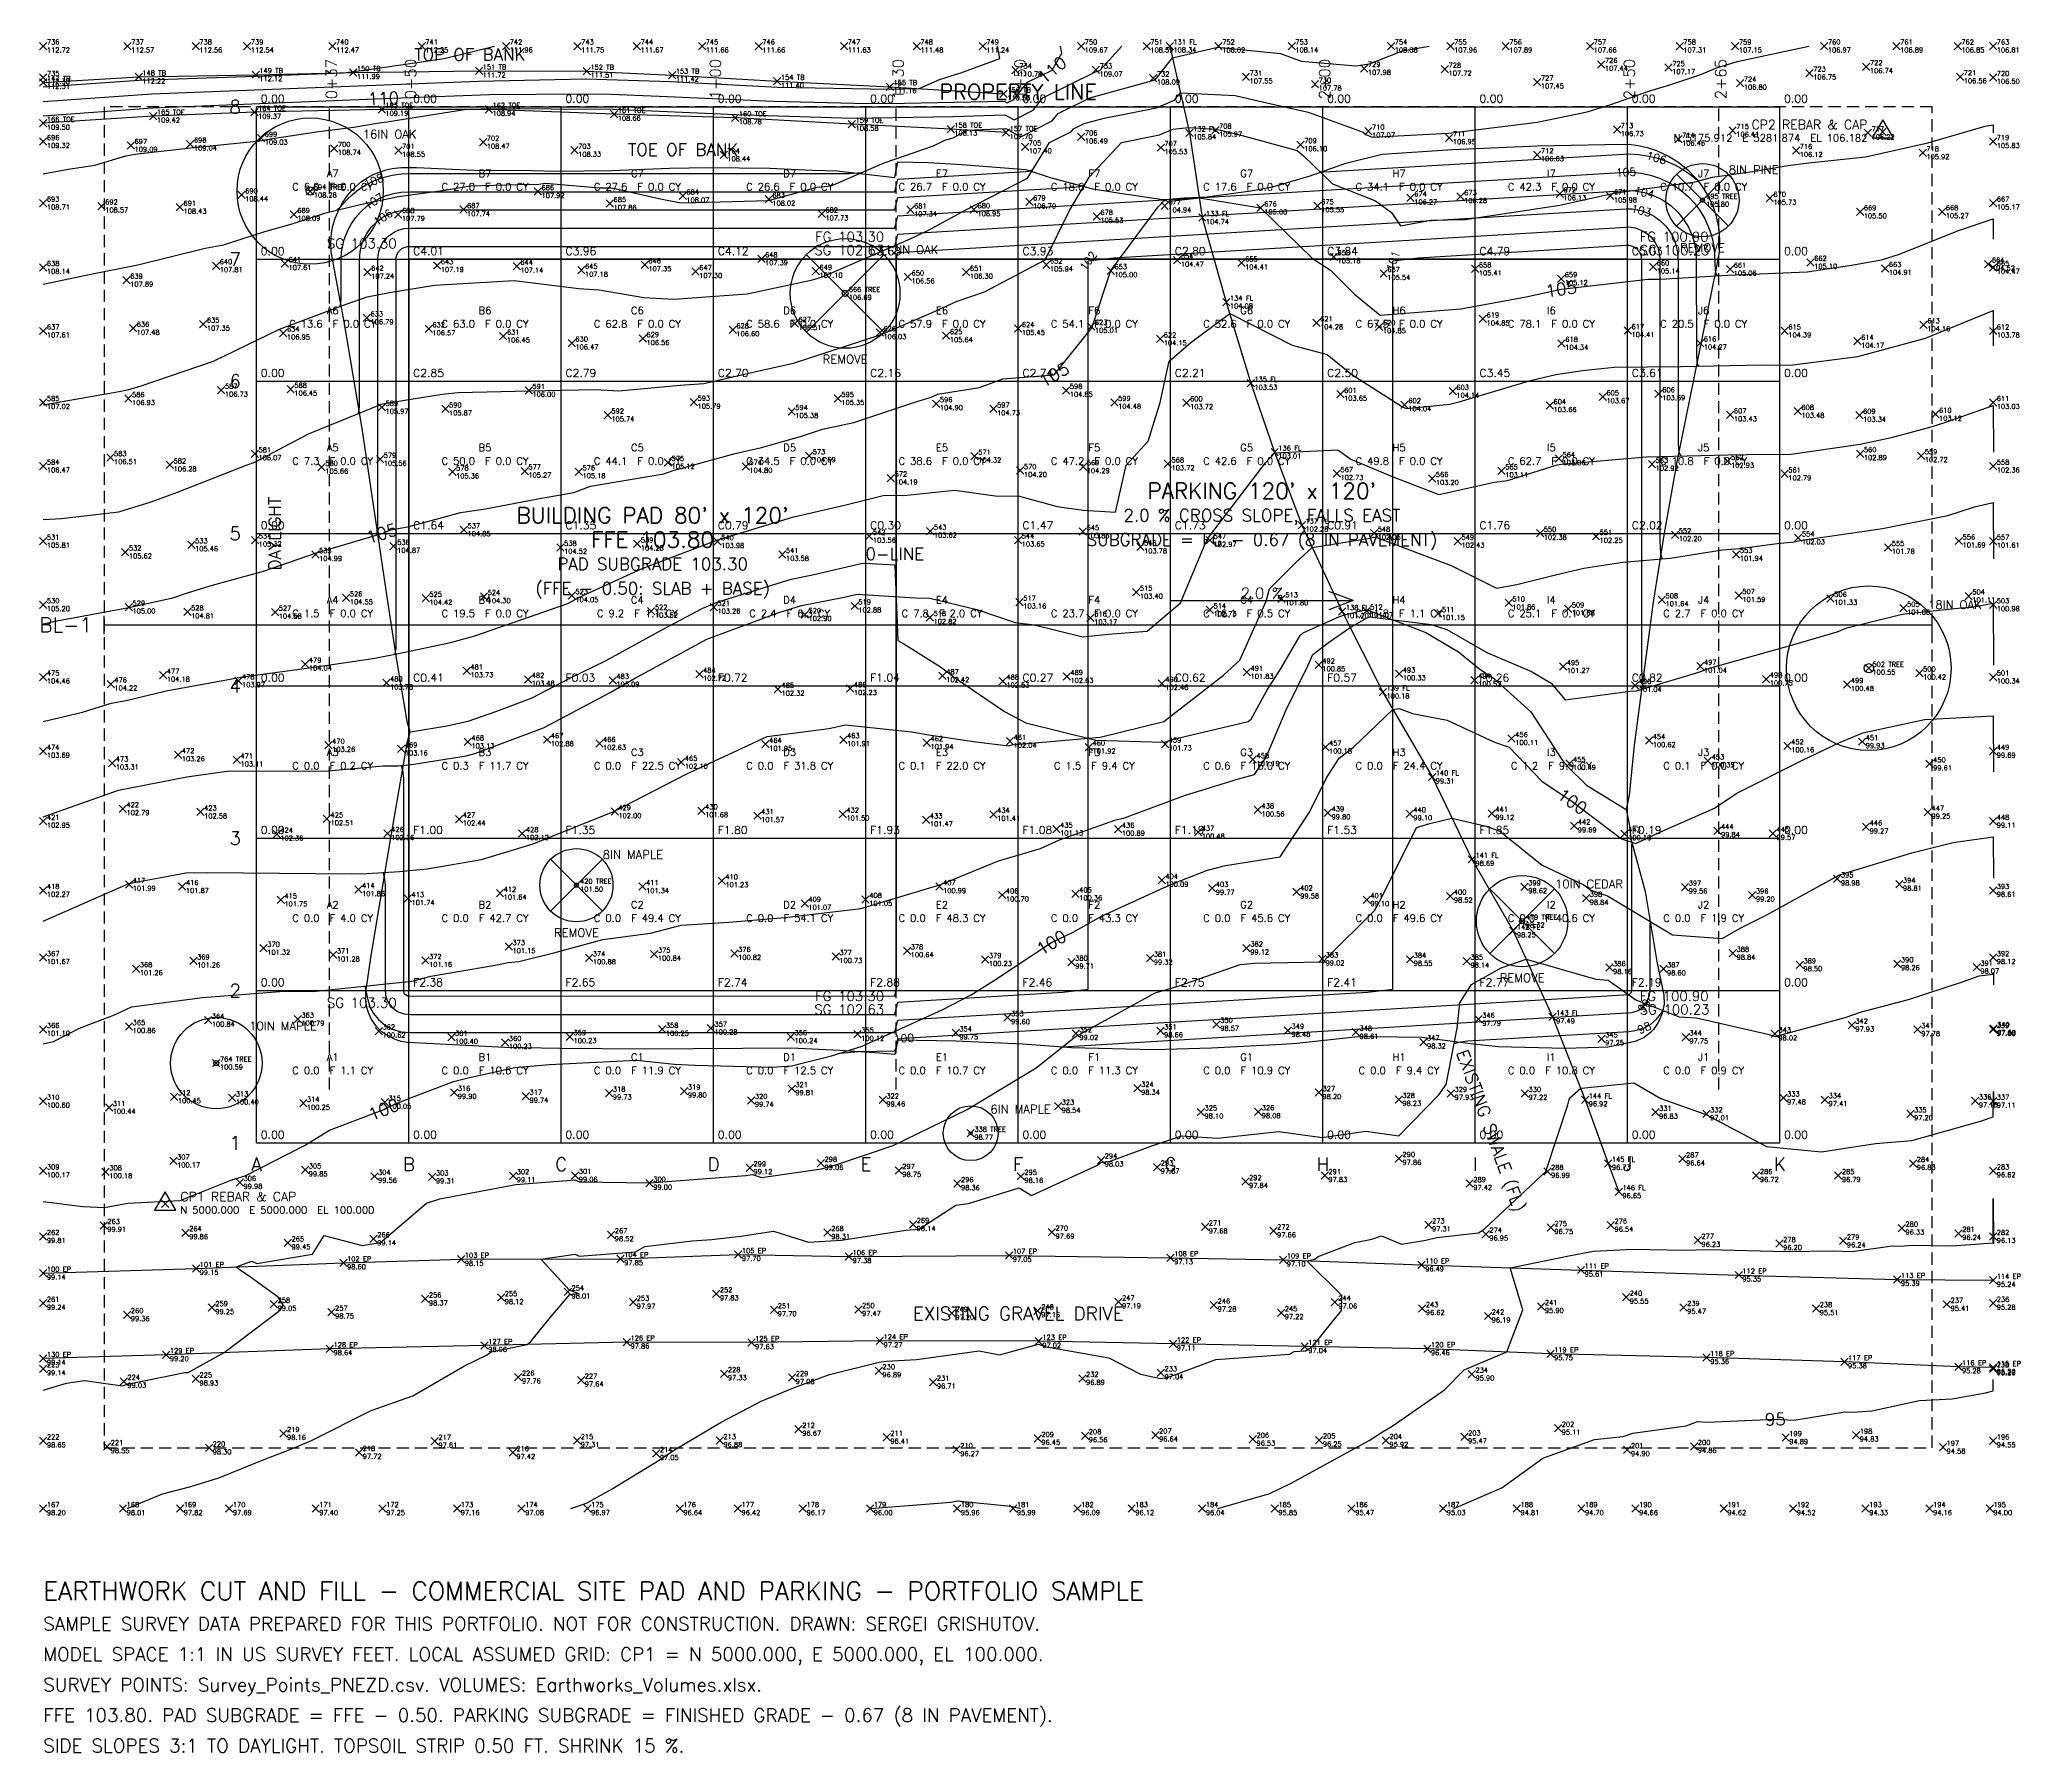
# Model space of a CAD drawing. Extents: x 4979 to 5775, y 4910 to 5221.
# Drawn here: x 4979.4 to 5304.5, y 4910 to 5191.1 of the extents above; entities that cross this region are included whole.
import ezdxf
from ezdxf.enums import TextEntityAlignment as Align

# ---------------------------------------------------------------- set-up
doc = ezdxf.new("R2010")
doc.units = 0
doc.header["$LTSCALE"] = 4
doc.header["$MEASUREMENT"] = 0
doc.header["$PDMODE"] = 3
doc.header["$PDSIZE"] = 0.6
doc.linetypes.add('DASHED', pattern=[0.75, 0.5, -0.25])
for name, color, linetype in [('C-ANNO-TEXT', 7, 'CONTINUOUS'), ('C-GRAD-CONT', 3, 'CONTINUOUS'), ('C-GRAD-DAYL', 6, 'CONTINUOUS'), ('C-GRAD-PAD', 5, 'CONTINUOUS'), ('C-GRAD-PARK', 30, 'CONTINUOUS'), ('C-VOL-BASE', 5, 'CONTINUOUS'), ('C-VOL-GRID', 8, 'CONTINUOUS'), ('C-VOL-SECT', 5, 'DASHED'), ('C-VOL-ZERO', 1, 'CONTINUOUS'), ('V-BNDY', 7, 'DASHED'), ('V-CTRL', 1, 'CONTINUOUS'), ('V-TOPO-BRKL', 6, 'CONTINUOUS'), ('V-TOPO-MAJR', 8, 'CONTINUOUS'), ('V-TOPO-MINR', 9, 'CONTINUOUS'), ('V-TOPO-PNTS', 7, 'CONTINUOUS'), ('V-TOPO-TREE', 3, 'CONTINUOUS')]:
    doc.layers.add(name, color=color, linetype=linetype)
doc.styles.add('ROMANS', font='romans')

msp = doc.modelspace()

# ---------------------------------------------------------------- linework, layer by layer
at = {"layer": 'C-ANNO-TEXT'}
for p, q in [((5248.1, 5160.5), (5256.5, 5168.9)), ((5248.1, 5168.9), (5256.5, 5160.5)), ((5105.3, 5143.1), (5117.9, 5155.7)), ((5105.3, 5155.7), (5117.9, 5143.1)), ((5063.3, 5048.1), (5071.7, 5056.5)), ((5063.3, 5056.5), (5071.7, 5048.1)), ((5217.45, 5041.15), (5227.95, 5051.65)), ((5217.45, 5051.65), (5227.95, 5041.15))]:
    msp.add_line(p, q, dxfattribs=at)
at = {"layer": 'C-GRAD-CONT'}
for points, elevation in [([(5189.4555, 5169.4555), (5189.75, 5169.3786), (5191.25, 5169.385), (5240.25, 5172.3082), (5241.75, 5172.2213), (5243.25, 5172.0021), (5244.75, 5171.6454), (5246.25, 5171.1421), (5247.75, 5170.4778), (5248.75, 5169.9352), (5250.25, 5168.9482), (5251.25, 5168.1551), (5251.75, 5167.9012)], 106), ([(5028.25, 5163.0763), (5028.344, 5163.25), (5028.75, 5163.5387), (5029.815, 5164.75), (5030.75, 5165.6409), (5031.75, 5166.4336), (5033.0214, 5167.25), (5034.25, 5167.874), (5035.75, 5168.444), (5037.25, 5168.8292), (5038.75, 5169.0445), (5040.25, 5169.1), (5112.25, 5169.1), (5114.3556, 5169.25)], 108), ([(5028.75, 5147.2661), (5028.9, 5148.25), (5028.9028, 5155.25), (5028.9706, 5156.25), (5029.3867, 5158.25), (5029.9682, 5159.75), (5030.5063, 5160.75), (5031.25, 5161.8284), (5032.0553, 5162.75), (5033.1716, 5163.75), (5034.25, 5164.4937), (5035.25, 5165.0318), (5036.25, 5165.447), (5037.75, 5165.8695), (5038.75, 5166.0294), (5040.25, 5166.1), (5119.75, 5166.1), (5120.25, 5168.125), (5141.25, 5169.3878), (5141.75, 5169.4607), (5142.4311, 5169.75)], 107), ([(5034.75, 5109.7807), (5034.9, 5111.25), (5034.9061, 5155.25), (5035.0559, 5156.25), (5035.25, 5156.8477), (5035.7056, 5157.75), (5036.25, 5158.4519), (5036.75, 5158.9274), (5037.75, 5159.5756), (5038.25, 5159.7901), (5039.25, 5160.0444), (5040.25, 5160.1), (5119.75, 5160.1), (5120.25, 5162.125), (5164, 5164.75), (5164.75, 5164.8814), (5167.25, 5165.0778), (5169.75, 5165.1957), (5171.25, 5165.185), (5239.75, 5169.295), (5240.75, 5169.2903), (5242.25, 5169.132), (5243.75, 5168.8098), (5245.25, 5168.312), (5246.25, 5167.8726), (5247.3943, 5167.25), (5248.75, 5166.3226), (5249.9841, 5165.25), (5250.9174, 5164.25), (5251.75, 5163.1664), (5252.6176, 5161.75), (5253.25, 5160.4008), (5253.6642, 5159.25), (5253.9359, 5158.25), (5254.2026, 5156.75), (5254.3687, 5153.25), (5254.4483, 5152.75), (5254.75, 5152.2999)], 105), ([(5031.75, 5129.7133), (5031.9, 5130.75), (5031.9, 5154.75), (5031.9971, 5156.25), (5032.2188, 5157.25), (5032.5812, 5158.25), (5033.1055, 5159.25), (5033.833, 5160.25), (5034.75, 5161.167), (5035.75, 5161.8945), (5036.75, 5162.4188), (5037.75, 5162.7812), (5038.75, 5163.0029), (5040.25, 5163.1), (5119.75, 5163.1), (5120.25, 5165.125), (5149.25, 5166.865), (5150.25, 5166.9884), (5150.9291, 5167.25)], 106), ([(5037.75, 5090.1901), (5037.9, 5091.25), (5037.9, 5154.75), (5037.9151, 5155.25), (5038.0404, 5155.75), (5038.3161, 5156.25), (5038.8525, 5156.75), (5039.25, 5156.9596), (5039.75, 5157.0849), (5119.75, 5157.1), (5120.25, 5159.125), (5239.75, 5166.295), (5241.25, 5166.2407), (5242.75, 5165.9704), (5244.25, 5165.4807), (5245.75, 5164.7392), (5247.1646, 5163.75), (5248.25, 5162.7363), (5249.25, 5161.5047), (5250.017, 5160.25), (5250.67, 5158.75), (5251.0838, 5157.25), (5251.2851, 5155.75), (5251.3194, 5139.25), (5251.3851, 5138.25), (5251.5066, 5137.75), (5251.75, 5137.4792)], 104), ([(5038.75, 5071.9357), (5038.9719, 5071.25), (5039.1, 5069.75), (5039.1, 5035.25), (5039.137, 5034.75), (5039.25, 5034.5474), (5039.75, 5034.137), (5119.75, 5034.1), (5119.9722, 5035.25), (5119.9722, 5154.75), (5120.25, 5156.125), (5239.75, 5163.295), (5240.75, 5163.2761), (5242.25, 5162.9993), (5243.25, 5162.6477), (5244.25, 5162.1402), (5245.25, 5161.4397), (5246.25, 5160.4735), (5246.8179, 5159.75), (5247.415, 5158.75), (5247.8415, 5157.75), (5248.2154, 5156.25), (5248.31, 5154.75), (5248.3158, 5124.75), (5248.4398, 5123.25), (5248.75, 5122.7522)], 103), ([(5035.75, 5054.3808), (5035.9599, 5053.75), (5036.1, 5052.25), (5036.1, 5035.25), (5036.1729, 5034.25), (5036.5165, 5033.25), (5036.8161, 5032.75), (5037.25, 5032.2352), (5038.25, 5031.5165), (5039.25, 5031.1729), (5040.25, 5031.1), (5119.75, 5031.1), (5120.25, 5033.125), (5147.3333, 5034.75), (5151.5, 5035.25), (5151.5, 5154.75), (5155.6667, 5155.25), (5239.75, 5160.295), (5240.25, 5160.3041), (5241.25, 5160.1606), (5242.3662, 5159.75), (5243.1802, 5159.25), (5243.75, 5158.7592), (5244.5406, 5157.75), (5245.0127, 5156.75), (5245.3041, 5155.25), (5245.31, 5108.75), (5245.3943, 5106.75), (5245.486, 5106.25), (5245.75, 5105.8347)], 102), ([(5032.75, 5035.756), (5033.3258, 5033.25), (5033.6721, 5032.25), (5034.2084, 5031.25), (5034.9982, 5030.25), (5036.1883, 5029.25), (5037.25, 5028.6721), (5038.75, 5028.2142), (5040.25, 5028.1), (5119.75, 5028.1), (5120.25, 5030.125), (5197.3333, 5034.75), (5201.5, 5035.25), (5201.5, 5154.75), (5205.6667, 5155.25), (5239.75, 5157.295), (5240.25, 5157.2964), (5240.75, 5157.184), (5241.4958, 5156.75), (5241.9383, 5156.25), (5242.184, 5155.75), (5242.31, 5154.75), (5242.3105, 5087.75), (5242.4538, 5085.25), (5242.6107, 5084.75), (5242.75, 5084.5691)], 101), ([(5110.7751, 5024.75), (5113.75, 5025.0008), (5119.75, 5025.1), (5120.0495, 5025.75), (5120.25, 5027.0953), (5121.25, 5027.1717), (5240.25, 5034.3651), (5240.6349, 5034.75), (5240.69, 5035.25), (5240.69, 5058.75), (5240.75, 5059.3398)], 100), ([(5146.96, 5025.54), (5147.3333, 5025.75), (5240.75, 5031.3873), (5241.75, 5031.7514), (5242.25, 5032.0788), (5242.75, 5032.5463), (5243.2486, 5033.25), (5243.6127, 5034.25), (5243.69, 5035.25), (5243.69, 5045.75), (5243.75, 5046.3355)], 99), ([(5211.5138, 5026.25), (5212.25, 5026.5357), (5213.75, 5026.733), (5240.25, 5028.3147), (5241.25, 5028.428), (5242.75, 5028.9021), (5243.75, 5029.4616), (5244.75, 5030.29), (5245.75, 5031.5556), (5246.1176, 5031.6176)], 98)]:
    msp.add_lwpolyline(points, dxfattribs=dict(at, elevation=elevation))
at = {"layer": 'C-GRAD-DAYL'}
msp.add_polyline3d([(5117.25, 5024.7168, 99.8723), (5110.75, 5025.1702, 100.0234), (5102.75, 5025.5305, 100.1435), (5078.75, 5025.3693, 100.0898), (5064.75, 5025.5031, 100.1344), (5055.75, 5025.6662, 100.1887), (5039.75, 5026.4937, 100.4633), (5038.75, 5026.6491, 100.4853), (5037.75, 5026.9521, 100.5144), (5036.25, 5027.7311, 100.5736), (5035.5722, 5028.25, 100.6083), (5034.75, 5029.0612, 100.6572), (5033.8934, 5030.25, 100.7207), (5033.4121, 5031.25, 100.7729), (5033.1007, 5032.25, 100.8241), (5032.9377, 5033.25, 100.8746), (5032.9515, 5034.75, 100.949), (5033.832, 5040.75, 101.244), (5037.1757, 5060.75, 102.3586), (5039.75, 5075.8767, 103.2167), (5040.1813, 5077.25, 103.2886), (5040.1519, 5077.75, 103.3164), (5039.75, 5078.9016, 103.3833), (5038.0517, 5089.25, 103.9496), (5036.4907, 5099.25, 104.4698), (5032.3287, 5127.25, 105.8571), (5029.3853, 5144.75, 106.8382), (5027.2265, 5156.25, 107.5782), (5027.1709, 5157.75, 107.6735), (5027.2909, 5159.25, 107.767), (5027.4744, 5160.25, 107.8272), (5027.9028, 5161.75, 107.9178), (5028.5417, 5163.25, 108.0067), (5029.1076, 5164.25, 108.0636), (5029.7846, 5165.25, 108.1238), (5030.6035, 5166.25, 108.1863), (5031.25, 5166.908, 108.2259), (5032.25, 5167.7524, 108.2742), (5033.25, 5168.4231, 108.3084), (5034.25, 5168.9552, 108.3312), (5036.25, 5169.6869, 108.3527), (5037.25, 5169.9069, 108.3528), (5038.75, 5170.0819, 108.3445), (5041.25, 5170.0528, 108.3177), (5050.75, 5169.6064, 108.1687), (5060.25, 5169.5892, 108.1631), (5064.25, 5169.4658, 108.121), (5073.25, 5169.568, 108.156), (5082.75, 5169.9447, 108.2816), (5089.25, 5170.0807, 108.3269), (5099.25, 5169.9692, 108.2897), (5106.25, 5169.628, 108.176), (5110.25, 5169.5158, 108.1386), (5119.75, 5168.4514, 107.7838), (5120.25, 5170.987, 107.954), (5125.25, 5170.8906, 107.8219), (5130.75, 5170.5695, 107.6048), (5141.25, 5169.7369, 107.1173), (5145.25, 5168.4268, 106.6003), (5152.25, 5166.5817, 105.8456), (5156.75, 5165.8357, 105.5069), (5163.75, 5164.8001, 105.0217), (5164.25, 5164.796, 105.0103), (5169.75, 5165.1015, 105.002), (5178.2026, 5166.25, 105.2156), (5181.75, 5166.8989, 105.3613), (5187.75, 5168.6183, 105.8144), (5193.75, 5170.7624, 106.4091), (5199.75, 5172.2746, 106.7936), (5211.25, 5173.0298, 106.8149), (5225.25, 5173.6258, 106.7336), (5236.25, 5173.8479, 106.5877), (5240.25, 5173.8903, 106.5273), (5241.75, 5173.6991, 106.4903), (5243.25, 5173.3509, 106.4422), (5244.75, 5172.835, 106.3822), (5246.75, 5171.9044, 106.2975), (5248.25, 5170.9891, 106.2275), (5249.8193, 5169.75, 106.1367), (5251.25, 5168.2735, 106.0299), (5252.25, 5166.9552, 105.9359), (5253.2883, 5165.25, 105.8241), (5253.9839, 5163.75, 105.7288), (5254.4933, 5162.25, 105.632), (5254.928, 5160.25, 105.5048), (5255.1031, 5158.25, 105.3798), (5255.0206, 5156.25, 105.2542), (5254.5056, 5153.25, 105.0652), (5248.1151, 5121.75, 102.935), (5245.9403, 5109.75, 102.2101), (5244.2076, 5098.75, 101.6325), (5241.1006, 5075.25, 100.5968), (5240.25, 5067.0014, 100.3133), (5239.7549, 5064.75, 100.2358), (5240.25, 5062.294, 100.1467), (5240.5932, 5059.75, 100.0363), (5242.869, 5051.25, 99.2733), (5244.8026, 5039.75, 98.6291), (5245.9721, 5034.25, 98.2237), (5245.9985, 5032.75, 98.0943), (5245.7058, 5031.25, 97.9539), (5245.0501, 5029.75, 97.8011), (5244.25, 5028.6253, 97.6758), (5243.75, 5028.1048, 97.6134), (5242.75, 5027.3205, 97.5109), (5241.25, 5026.6514, 97.4161), (5236.75, 5025.7264, 97.2032), (5235.25, 5025.6389, 97.2046), (5229.75, 5025.5132, 97.2723), (5218.75, 5025.7498, 97.5716), (5214.25, 5026.248, 97.8277), (5206.25, 5027.2977, 98.3376), (5198.25, 5027.3931, 98.5294), (5195.25, 5027.3611, 98.5787), (5185.75, 5026.3487, 98.4312), (5183.25, 5026.1484, 98.4145), (5171.75, 5025.5412, 98.4421), (5162.25, 5025.3005, 98.5518), (5148.75, 5025.6332, 98.9327), (5140.75, 5026.2032, 99.2829), (5129.75, 5026.7216, 99.6755), (5120.25, 5026.8637, 99.9129), (5119.75, 5024.5059, 99.802), (5117.25, 5024.7168, 99.8723)], close=True, dxfattribs=at)
at = {"layer": 'C-GRAD-PAD', "elevation": 103.3}
msp.add_lwpolyline([(5040, 5035), (5120, 5035), (5120, 5155), (5040, 5155)], close=True, dxfattribs=at)
at = {"layer": 'C-GRAD-PARK'}
for p, q in [((5195, 5099), (5191, 5100.5)), ((5165, 5099), (5195, 5099)), ((5195, 5099), (5191, 5097.5))]:
    msp.add_line(p, q, dxfattribs=at)
msp.add_polyline3d([(5120, 5035, 102.63), (5240, 5035, 100.23), (5240, 5155, 100.23), (5120, 5155, 102.63)], close=True, dxfattribs=at)
at = {"layer": 'C-VOL-BASE'}
for p, q in [((4990, 5093.5), (4990, 5096.5)), ((4990, 5095), (5290, 5095)), ((5040, 5093.5), (5040, 5096.5)), ((5090, 5093.5), (5090, 5096.5)), ((5140, 5093.5), (5140, 5096.5)), ((5190, 5093.5), (5190, 5096.5)), ((5240, 5093.5), (5240, 5096.5)), ((5290, 5093.5), (5290, 5096.5))]:
    msp.add_line(p, q, dxfattribs=at)
at = {"layer": 'C-VOL-GRID'}
for p, q in [((5015, 5010), (5015, 5180)), ((5015, 5180), (5265, 5180)), ((5040, 5010), (5040, 5180)), ((5065, 5010), (5065, 5180)), ((5090, 5010), (5090, 5180)), ((5115, 5010), (5115, 5180)), ((5140, 5010), (5140, 5180)), ((5165, 5010), (5165, 5180)), ((5190, 5010), (5190, 5180)), ((5215, 5010), (5215, 5180)), ((5240, 5010), (5240, 5180)), ((5265, 5010), (5265, 5180)), ((5015, 5155), (5265, 5155)), ((5015, 5135), (5265, 5135)), ((5015, 5110), (5265, 5110)), ((5015, 5085), (5265, 5085)), ((5015, 5060), (5265, 5060)), ((5015, 5035), (5265, 5035)), ((5015, 5010), (5265, 5010))]:
    msp.add_line(p, q, dxfattribs=at)
at = {"layer": 'C-VOL-SECT'}
for p, q in [((5027, 5018.75), (5027, 5179.75)), ((5040, 5018.75), (5040, 5179.75)), ((5090, 5018.75), (5090, 5179.75)), ((5120, 5018.75), (5120, 5179.75)), ((5120, 5018.75), (5120, 5179.75)), ((5140, 5018.75), (5140, 5179.75)), ((5190, 5018.75), (5190, 5179.75)), ((5240, 5018.75), (5240, 5179.75)), ((5255, 5018.75), (5255, 5179.75))]:
    msp.add_line(p, q, dxfattribs=at)
at = {"layer": 'C-VOL-ZERO'}
msp.add_lwpolyline([(5040.25, 5077.4687), (5046.25, 5078.4338), (5049.75, 5079.2021), (5054.25, 5080.7837), (5060.25, 5083.0381), (5066.4226, 5086.25), (5072.25, 5089.0936), (5081.75, 5094.2919), (5088.2602, 5097.75), (5090.75, 5098.7919), (5102.75, 5102.5173), (5106.25, 5103.2192), (5114.25, 5105.0779), (5114.75, 5105.162), (5119.75, 5104.8724), (5120.25, 5092.44), (5121.25, 5091.9235), (5127.25, 5088.1224), (5129.7301, 5086.25), (5137.75, 5080.7906), (5141.25, 5078.9343), (5152.75, 5076.0991), (5163.75, 5075.7597), (5164.25, 5075.824), (5165.25, 5076.2257), (5177.75, 5079.1461), (5178.25, 5079.5161), (5180.8027, 5084.25), (5183.0373, 5087.75), (5186.25, 5093.2744), (5186.75, 5093.7321), (5192.75, 5096.401), (5193.75, 5096.7208), (5196.25, 5097.3332), (5197.25, 5097.4645), (5206.9027, 5093.75), (5212.25, 5090.5736), (5215.75, 5087.7626), (5218.028, 5086.25), (5224.1587, 5080.75), (5229.3469, 5072.75), (5230.1452, 5071.75), (5233.25, 5068.71), (5239.75, 5064.7275)], dxfattribs=at)
at = {"layer": 'V-BNDY'}
msp.add_lwpolyline([(4990, 4960), (5290, 4960), (5290, 5180), (4990, 5180)], close=True, dxfattribs=at)
at = {"layer": 'V-CTRL'}
for p, q in [((5281.874, 5177.912), (5280.124, 5174.912)), ((5283.624, 5174.912), (5281.874, 5177.912)), ((5280.124, 5174.912), (5283.624, 5174.912)), ((5000, 5002), (4998.25, 4999)), ((5001.75, 4999), (5000, 5002)), ((4998.25, 4999), (5001.75, 4999))]:
    msp.add_line(p, q, dxfattribs=at)
for p in [(5281.874, 5175.912, 106.182), (5000, 5000, 100)]:
    msp.add_point(p, dxfattribs=at)
at = {"layer": 'V-TOPO-BRKL'}
for points in [[(5164.87, 5190, 108.345), (5168.126, 5175.75, 105.844), (5170.219, 5161.844, 104.744), (5174.157, 5147.98, 104.078), (5178.161, 5134.657, 103.525), (5182.09, 5123.37, 103.007), (5186.531, 5111.389, 102.279), (5193.172, 5097.186, 101.203), (5199.841, 5083.99, 100.179), (5207.923, 5070.053, 99.312), (5214.448, 5056.542, 98.689), (5221.255, 5044.797, 98.251), (5227.669, 5030.687, 97.488), (5233.031, 5017.073, 96.922), (5236.84, 5006.65, 96.727), (5238.565, 5002, 96.648)], [(4980, 5184.019, 112.305), (4995.661, 5184.927, 112.225), (5014.861, 5185.299, 112.116), (5030.88, 5185.653, 111.987), (5051.512, 5185.905, 111.723), (5069.198, 5185.87, 111.51), (5083.205, 5185.227, 111.424), (5100.467, 5184.214, 111.396), (5118.94, 5183.324, 111.163), (5137.61, 5182.144, 110.532)], [(5138, 5175.797, 107.701), (5128.922, 5176.366, 108.127), (5112.722, 5177.168, 108.585), (5093.554, 5178.231, 108.776), (5073.677, 5178.804, 108.661), (5053.123, 5179.605, 108.943), (5035.543, 5179.602, 109.195), (5014.658, 5179.126, 109.367), (4998.06, 5178.497, 109.425), (4980, 5177.331, 109.502)], [(4980, 4988.635, 99.144), (5005.07, 4989.407, 99.15), (5029.261, 4990.33, 98.6), (5048.581, 4990.912, 98.152), (5074.745, 4991.001, 97.848), (5094.064, 4991.691, 97.7), (5112.224, 4991.36, 97.383), (5138.514, 4991.56, 97.052), (5165.005, 4991.167, 97.129), (5183.478, 4990.809, 97.104), (5206.196, 4989.987, 96.493), (5232.363, 4989.153, 95.607), (5258.246, 4988.333, 95.347), (5284.271, 4987.609, 95.39), (5300, 4987.462, 95.237)], [(5300, 4973.135, 95.219), (5294.297, 4973.274, 95.279), (5275.587, 4974.087, 95.382), (5252.971, 4974.786, 95.365), (5227.358, 4975.404, 95.746), (5207.145, 4976.236, 96.46), (5187.013, 4976.6, 97.037), (5165.436, 4977.022, 97.107), (5143.361, 4977.452, 97.017), (5117.314, 4977.532, 97.273), (5096.217, 4977.233, 97.631), (5075.786, 4977.328, 97.86), (5052.42, 4976.768, 98.06), (5027.035, 4976.232, 98.644), (5000.178, 4975.259, 99.196), (4980, 4974.649, 99.139)]]:
    msp.add_polyline3d(points, dxfattribs=at)
at = {"layer": 'V-TOPO-MAJR'}
for points, elevation in [([(4980, 5178.5192), (4997.9612, 5179.8303), (5035.8283, 5181.4132), (5053.2588, 5182.0194), (5068.5843, 5182.14), (5073.2142, 5182.0741), (5082.3784, 5181.7405), (5099.8608, 5180.9281), (5113.0833, 5180.6004), (5118.5916, 5180.5883), (5137.6833, 5180.9513), (5138.2085, 5180.6688), (5139.2849, 5181.2146), (5141.5362, 5184.064), (5145.5807, 5186.0616), (5147.1543, 5188.8392), (5146.9524, 5190)], 110), ([(4980, 5095.1742), (4982.2248, 5095.6999), (4994.027, 5097.8534), (5001.2635, 5099.4568), (5003.8523, 5100.349), (5007.7934, 5101.5426), (5016.1696, 5103.8457), (5024.6811, 5106.7715), (5035.5652, 5110.0244), (5037.0781, 5110.5827), (5040.0681, 5111.1572), (5048.4799, 5113.4393), (5052.5855, 5114.0461), (5061.14, 5115.7144), (5067.0719, 5116.7393), (5069.8014, 5117.7759), (5081.818, 5119.8105), (5083.3587, 5120.3335), (5093.5607, 5123.1527), (5097.872, 5124.1144), (5104.4154, 5125.9776), (5107.8615, 5127.1253), (5113.0145, 5128.2241), (5122.8609, 5131.5018), (5125.6978, 5132.3778), (5126.7756, 5132.857), (5133.6593, 5133.9918), (5137.4639, 5135.3817), (5145.8907, 5136.0523), (5152.064, 5143.7839), (5155.1883, 5153.1667), (5162.9859, 5163.5951), (5163.9778, 5164.6622), (5164.848, 5164.5513), (5169.7319, 5165.0803), (5179.784, 5163.434), (5188.2345, 5155.1793), (5191.2375, 5153.2299), (5195.265, 5149.2103), (5199.4094, 5145.8614), (5212.6442, 5146.8764), (5223.3534, 5148.8614), (5229.1125, 5150.1269), (5243.4061, 5151.7606), (5245.4193, 5151.7602), (5256.4214, 5152.3966), (5269.4611, 5152.9575), (5276.4273, 5153.9808), (5281.6682, 5154.9011), (5284.6283, 5155.8398), (5294.3421, 5159.7283), (5300, 5161.6583), (5300.0167, 5158.2988)], 105), ([(4980, 5000.4139), (4986.4805, 4999.5678), (4990.0226, 4999.3873), (4993.8826, 5000.1308), (5002.4566, 5000.576), (5010.9456, 5003.9594), (5013.137, 5004.6096), (5022.8679, 5009.6084), (5026.9643, 5012.1112), (5035.8694, 5015.5013), (5036.5282, 5015.9011), (5039.7009, 5017.2018), (5047.3387, 5020.1003), (5049.9412, 5020.7603), (5057.3915, 5022.3766), (5063.0566, 5022.8769), (5077.3592, 5023.574), (5083.606, 5022.9531), (5086.9784, 5022.7492), (5099.5874, 5022.4262), (5102.7723, 5022.6352), (5109.3869, 5024.3207), (5114.394, 5025.8691), (5127.4974, 5031.8652), (5132.2774, 5034.3296), (5135.9314, 5036.5971), (5145.4535, 5042.8765), (5149.0484, 5044.599), (5153.6671, 5047.2055), (5163.341, 5051.6245), (5165.8807, 5052.7392), (5171.0857, 5054.758), (5174.021, 5055.5347), (5182.9775, 5056.9331), (5187.7946, 5064.2947), (5190.6104, 5069.9052), (5192.6889, 5073.1568), (5194.9802, 5074.8787), (5201.5096, 5081.1126), (5202.5289, 5081.269), (5204.6907, 5080.4957), (5210.4032, 5079.3879), (5218.1798, 5075.7617), (5220.6006, 5074.9466), (5225.9121, 5069.3541), (5230.9333, 5066.0359), (5239.0226, 5059.9097), (5241.337, 5059.1317), (5245.213, 5060.9251), (5254.2508, 5064.9173), (5257.9417, 5067.4086), (5268.6098, 5072.7462), (5274.659, 5075.6348), (5278.6221, 5077.2736), (5288.7575, 5079.4661), (5300, 5080.0803), (5300.0628, 5070.9197)], 100), ([(5211.5107, 4950), (5219.3485, 4953.412), (5226.0884, 4958.2959), (5234.5681, 4961.3436), (5239.2989, 4961.8579), (5240.8662, 4962.3639), (5249.6116, 4963.5651), (5251.511, 4964.2888), (5253.0767, 4964.2063), (5264.2468, 4964.6649), (5267.2895, 4964.511), (5275.7229, 4965.8784), (5276.9116, 4965.8225), (5280.0765, 4966.0666), (5287.9342, 4967.7234), (5293.2953, 4968.0381), (5298.7565, 4969.0086), (5300, 4969.3385), (5300.0126, 4971.1756)], 95)]:
    msp.add_lwpolyline(points, dxfattribs=dict(at, elevation=elevation))
at = {"layer": 'V-TOPO-MINR'}
for points, elevation in [([(4980, 5131.1484), (4992.4828, 5133.3194), (4994.0612, 5133.6527), (4996.0729, 5134.2437), (5007.9127, 5138.2967), (5018.7689, 5143.5279), (5029.7249, 5147.634), (5033.1649, 5148.8476), (5036.8347, 5149.5426), (5044.2092, 5150.7615), (5057.2543, 5151.5455), (5067.9111, 5150.206), (5071.2117, 5149.9755), (5078.5721, 5148.7166), (5083.5086, 5148.4829), (5095.5231, 5149.3235), (5106.2346, 5151.6273), (5107.9733, 5152.1609), (5122.1409, 5158.3224), (5125.2761, 5159.807), (5131.4189, 5163.1445), (5141.5357, 5168.3008), (5145.1572, 5174.162), (5148.73, 5175.9735), (5149.0582, 5176.3889), (5150.8228, 5177.2604), (5154.1143, 5178.1634), (5162.6843, 5179.8808), (5165.6269, 5181.0883), (5166.621, 5182.3366), (5175.632, 5181.8744), (5180.7912, 5180.6989), (5187.6104, 5179.1208), (5196.6422, 5175.8784), (5197.0689, 5175.4623), (5198.0888, 5175.0557), (5210.6945, 5175.674), (5225.1929, 5177.4888), (5233.366, 5179.216), (5237.2865, 5180.404), (5243.5195, 5182.5779), (5247.123, 5183.6731), (5252.032, 5185.3038), (5254.5061, 5186.3496), (5258.0193, 5187.4542), (5269.7413, 5190)], 107), ([(4980, 5150.9338), (4987.5137, 5152.5197), (4995.5067, 5154.0852), (5006.5757, 5156.8363), (5009.5934, 5157.3884), (5016.3374, 5159.5565), (5020.8277, 5160.8409), (5026.3482, 5162.6005), (5032.0137, 5164.0179), (5038.2729, 5165.2917), (5045.527, 5166.2739), (5050.094, 5167.0834), (5059.8071, 5167.3482), (5060.9564, 5167.3029), (5062.4026, 5167.5019), (5071.2731, 5166.7529), (5073.1208, 5166.7154), (5073.7929, 5166.6244), (5081.0004, 5164.9876), (5084.3459, 5164.3165), (5085.1324, 5164.2818), (5099.022, 5164.6253), (5106.9814, 5166.8233), (5109.3264, 5167.0812), (5117.9974, 5170.853), (5126.1069, 5173.636), (5127.9342, 5174.5243), (5129.3324, 5174.9374), (5131.6284, 5176.1964), (5137.9588, 5176.4673), (5140.4586, 5175.1231), (5145.5817, 5177.7205), (5146.5509, 5178.9473), (5151.762, 5181.521), (5162.4521, 5184.4342), (5165.3191, 5188.0343), (5172.725, 5189.816), (5183.068, 5188.7702), (5186.4135, 5187.5027), (5195.3947, 5186.7587), (5197.6712, 5187.0624), (5203.0809, 5189.189), (5207.4253, 5190)], 108), ([(4980, 5169.032), (4984.0826, 5169.8147), (4988.4516, 5170.4668), (4993.5519, 5171.9747), (4995.4791, 5172.3042), (5004.7049, 5173.3384), (5015.5946, 5174.4435), (5016.8887, 5174.7123), (5025.2449, 5175.9848), (5030.9887, 5176.6875), (5035.1301, 5177.4189), (5036.3752, 5177.5597), (5049.1466, 5179.6043), (5053.1303, 5179.7352), (5073.5598, 5179.6319), (5093.6527, 5178.7695), (5112.828, 5178.1747), (5129.3228, 5178.4192), (5137.821, 5178.7093), (5139.3336, 5177.8959), (5142.4333, 5179.4675), (5144.0436, 5181.5056), (5152.7011, 5185.7815), (5153.4097, 5185.9759), (5157.0219, 5190)], 109), ([(4980, 5180.9053), (4997.7895, 5182.149), (5051.4221, 5184.2498), (5068.9907, 5184.6102), (5082.9589, 5184.1889), (5100.5778, 5183.2729), (5118.8912, 5182.9406), (5123.7628, 5183.0192), (5127.0899, 5184.4831), (5130.5898, 5185.5862), (5136.9663, 5187.9638), (5136.6123, 5190)], 111), ([(4980, 5183.2913), (4995.7088, 5184.3995), (5014.8524, 5185.0385), (5029.2657, 5185.6173), (5033.8139, 5186.1883), (5045.8179, 5187.9699), (5054.0632, 5190)], 112), ([(4980, 5112.2915), (4982.9722, 5112.4464), (4992.4104, 5113.5865), (4997.6932, 5115.2194), (5002.0031, 5116.7758), (5013.4612, 5121.2796), (5014.7261, 5121.7021), (5023.5103, 5126.3555), (5035.4863, 5131.2451), (5035.9599, 5131.3542), (5045.4811, 5132.8949), (5048.1137, 5133.1234), (5059.8164, 5133.4431), (5070.5483, 5133.6344), (5074.4608, 5133.41), (5084.5255, 5134.3639), (5088.4238, 5134.62), (5097.9113, 5136.8269), (5103.1086, 5137.9538), (5117.5133, 5142.6734), (5125.759, 5146.1923), (5129.9767, 5148.1467), (5134.4648, 5149.6433), (5144.4009, 5154.8903), (5148.436, 5162.9977), (5151.6384, 5168.4598), (5156.962, 5174.1862), (5163.1644, 5175.4291), (5165.3619, 5176.3308), (5167.9229, 5176.6388), (5172.4619, 5176.356), (5175.5616, 5175.6498), (5185.7612, 5172.8784), (5186.8489, 5171.998), (5191.5807, 5167.3826), (5198.6201, 5164.5766), (5201.2643, 5162.6569), (5202.7681, 5160.4779), (5207.7418, 5161.3989), (5213.3551, 5161.5283), (5228.9011, 5163.8934), (5237.7315, 5165.8522), (5251.1042, 5167.7323), (5253.9329, 5168.4724), (5260.9245, 5169.4503), (5266.3041, 5170.3907), (5269.7486, 5170.8566), (5279.0632, 5171.8037), (5289.2601, 5174.1307), (5298.7062, 5176.8546), (5300, 5177.0563), (5300.0075, 5175.7747)], 106), ([(4980, 5079.1789), (4986.4348, 5080.689), (4991.1247, 5082.1439), (4993.6197, 5082.6267), (5000.1626, 5084.2085), (5010.0952, 5085.9847), (5012.3417, 5086.4519), (5024.8422, 5088.1432), (5034.3908, 5089.5494), (5038.571, 5090.3467), (5046.8587, 5092.1358), (5050.8302, 5093.2062), (5066.0694, 5098.5478), (5068.03, 5099.5578), (5078.3142, 5104.2697), (5090.5266, 5108.9193), (5102.9471, 5112.677), (5111.7255, 5114.6863), (5118.0675, 5116.2876), (5121.2191, 5116.2676), (5129.5416, 5117.1093), (5136.2328, 5116.1719), (5140.2085, 5116.1611), (5146.4103, 5114.43), (5150.6412, 5113.821), (5155.9822, 5113.5146), (5157.7381, 5121.2045), (5161.3511, 5125.1363), (5163.3054, 5131.4832), (5164.8028, 5138.2758), (5168.3542, 5141.3349), (5174.7218, 5146.1008), (5184.9411, 5140.8879), (5190.6884, 5139.3903), (5194.7513, 5136.1222), (5203.0594, 5130.7739), (5203.6525, 5130.5276), (5210.8144, 5131.2553), (5212.3765, 5131.5978), (5224.0876, 5135.1075), (5228.2293, 5136.1159), (5232.6268, 5136.7437), (5237.7858, 5137.3001), (5248.765, 5137.4093), (5262.1666, 5137.667), (5266.7067, 5137.628), (5277.811, 5139.0694), (5288.8873, 5142.038), (5300, 5146.607), (5300.0259, 5140.823)], 104), ([(4980, 5063.51), (4992.3483, 5067.8796), (5003.5597, 5070.0645), (5010.5278, 5071.071), (5024.3412, 5071.0028), (5026.7292, 5071.0687), (5035.7867, 5071.8719), (5038.2958, 5071.8912), (5040.8157, 5072.1381), (5049.4145, 5073.5027), (5050.7994, 5073.9221), (5062.0701, 5078.1396), (5073.0425, 5083.8996), (5076.8932, 5086.1542), (5088.9188, 5092.6617), (5100.7185, 5097.0566), (5104.439, 5098.2014), (5111.1832, 5099.5242), (5113.5768, 5100.0805), (5123.0844, 5099.472), (5125.5206, 5099.4214), (5133.237, 5097.5475), (5139.5286, 5095.4265), (5142.5955, 5095.0297), (5150.6337, 5093.0774), (5154.7471, 5093.5152), (5161.1653, 5093.9613), (5166.621, 5098.6371), (5170.6841, 5108.3393), (5171.0716, 5108.8533), (5171.2099, 5109.3603), (5180.5695, 5121.6311), (5182.1327, 5123.2548), (5192.4669, 5123.7134), (5194.6027, 5122.1911), (5201.3814, 5119.3763), (5209.0235, 5116.3886), (5218.1737, 5118.4108), (5220.2924, 5118.7305), (5228.4733, 5121.2613), (5229.1626, 5121.4006), (5243.1176, 5122.6104), (5256.4539, 5122.907), (5262.8242, 5122.9996), (5266.4542, 5122.9621), (5278.1547, 5124.6639), (5283.5568, 5125.8024), (5289.8185, 5127.5185), (5292.0487, 5128.1955), (5300, 5130.992), (5300.0351, 5123.3472)], 103), ([(4980, 5046.417), (4994.0682, 5052.58), (5003.3707, 5054.3394), (5006.9726, 5054.3779), (5030.5651, 5054.1535), (5033.0808, 5054.1914), (5038.4512, 5054.5725), (5043.0027, 5055.0081), (5051.8927, 5056.5356), (5060.3837, 5059.091), (5073.7399, 5064.4253), (5085.4945, 5070.5376), (5098.8283, 5076.7106), (5108.9128, 5078.0191), (5111.6384, 5078.6186), (5122.5094, 5077.4426), (5125.3081, 5076.9572), (5133.0523, 5075.8207), (5138.4878, 5075.1713), (5138.982, 5075.3041), (5153.4481, 5076.5786), (5163.906, 5079.1611), (5173.7189, 5086.7414), (5176.3772, 5089.2104), (5180.7046, 5098.9032), (5181.2278, 5100.9325), (5185.6308, 5105.2855), (5188.253, 5107.7063), (5197.7887, 5109.2415), (5198.3306, 5109.3983), (5198.9926, 5109.3155), (5211.0731, 5104.7451), (5218.4867, 5101.0515), (5221.8564, 5101.6189), (5228.1684, 5103.2517), (5232.8223, 5104.3287), (5239.2206, 5105.3119), (5247.0246, 5105.9368), (5255.5748, 5107.3141), (5258.4112, 5107.521), (5264.5581, 5108.3705), (5267.338, 5108.6281), (5268.2584, 5108.8563), (5269.8245, 5109.1013), (5281.8501, 5110.8055), (5292.5408, 5112.9534), (5296.9449, 5114.37), (5300, 5115.0822), (5300.0444, 5105.8714)], 102), ([(4980, 5026.2441), (4981.6574, 5026.6617), (4985.9705, 5028.8301), (4991.6894, 5031.0204), (4994.4711, 5032.3549), (5006.1359, 5033.867), (5019.5443, 5034.9352), (5024.2574, 5034.8323), (5040.4911, 5036.5673), (5043.5953, 5037.3466), (5054.5163, 5039.2305), (5056.3112, 5039.6364), (5058.0546, 5039.7903), (5063.7865, 5041.1891), (5071.8372, 5043.3745), (5079.6736, 5044.4145), (5084.6762, 5045.7643), (5092.5339, 5046.2564), (5101.7217, 5047.008), (5114.1917, 5048.4919), (5127.3273, 5052.3951), (5136.7809, 5056.2711), (5143.6653, 5058.3183), (5146.8047, 5059.7425), (5155.8806, 5062.9733), (5157.4575, 5063.3762), (5167.276, 5066.9966), (5176.1396, 5069.7502), (5178.7667, 5070.4484), (5180.7177, 5073.2873), (5183.9936, 5081.0851), (5187.5278, 5088.2688), (5188.3668, 5090.1456), (5190.9419, 5092.1353), (5194.4941, 5094.57), (5197.0363, 5096.0386), (5197.6682, 5096.3077), (5207.7633, 5095.0602), (5210.3687, 5094.2539), (5216.8991, 5090.467), (5224.2254, 5087.3789), (5227.4657, 5085.4393), (5229.7756, 5082.733), (5240.438, 5084.1314), (5241.4625, 5084.1863), (5251.1572, 5087.069), (5252.0207, 5087.3433), (5253.4273, 5087.932), (5267.2987, 5091.8195), (5274.3886, 5093.892), (5275.972, 5094.5343), (5284.6407, 5096.6391), (5285.5151, 5096.8062), (5294.7468, 5097.8059), (5296.5444, 5097.8953), (5300, 5098.565), (5300.0536, 5088.3955)], 101), ([(4980, 4969.4485), (4983.804, 4970.5859), (4986.781, 4971.046), (4993.0218, 4970.1657), (4993.8205, 4970.4028), (5003.2428, 4972.3294), (5003.7605, 4972.3234), (5009.7142, 4975.6045), (5018.6776, 4982.3916), (5019.4198, 4983.3166), (5018.5664, 4984.6887), (5013.9991, 4987.9791), (5012.1655, 4989.2118), (5011.6675, 4989.6587), (5014.2497, 4990.5779), (5015.0643, 4990.2207), (5024.2074, 4991.7335), (5026.0926, 4994.7913), (5032.3492, 4993.1702), (5035.3315, 4993.6661), (5042.9037, 5000.1045), (5045.1038, 5000.8376), (5057.567, 5003.2036), (5067.2918, 5003.9569), (5067.9445, 5003.6008), (5079.5331, 5003.4493), (5095.2843, 5004.6516), (5096.3884, 5004.7989), (5097.8819, 5004.3345), (5107.7129, 5005.7665), (5110.0641, 5006.4386), (5119.4701, 5009.561), (5131.6262, 5015.4642), (5142.938, 5022.3211), (5149.3278, 5027.435), (5162.4675, 5034.6218), (5166.2707, 5035.7308), (5176.4394, 5039.3113), (5178.747, 5039.4839), (5189.6428, 5039.7377), (5190.1463, 5039.582), (5190.5113, 5040.194), (5198.4991, 5048.1231), (5199.5397, 5050.0164), (5205.3662, 5061.763), (5207.5504, 5062.4396), (5211.1907, 5063.2867), (5216.8007, 5061.9701), (5219.0209, 5061.1676), (5225.9999, 5055.5897), (5232.8303, 5052.3485), (5233.978, 5051.4679), (5236.7103, 5050.5494), (5247.3633, 5044.1727), (5255.5579, 5043.5409), (5258.7124, 5045.3664), (5262.7381, 5047.3655), (5274.7947, 5053.998), (5286.6558, 5057.6143), (5293.4645, 5059.2869), (5300.0063, 5060.253), (5300.072, 5053.4439)], 99), ([(4993.7751, 4950), (4999.5622, 4952.4515), (5004.1952, 4953.6513), (5008.837, 4955.0675), (5016.3653, 4958.115), (5020.546, 4959.6841), (5024.0162, 4961.1794), (5033.8112, 4966.0789), (5040.6557, 4968.4906), (5049.1569, 4973.4192), (5052.7471, 4975.1621), (5053.5284, 4975.731), (5059.4298, 4976.936), (5059.9437, 4977.3548), (5063.3099, 4981.4801), (5066.4094, 4985.11), (5067.7889, 4985.2876), (5066.3579, 4985.8376), (5061.663, 4990.9565), (5067.2709, 4991.7695), (5067.9254, 4991.4124), (5077.217, 4992.1137), (5078.748, 4993.0271), (5086.4815, 4993.9141), (5089.6965, 4994.1645), (5094.4653, 4994.6952), (5099.8504, 4995.5192), (5105.6087, 4993.7287), (5111.0285, 4994.0589), (5121.5618, 4995.6995), (5123.6858, 4995.871), (5129.7468, 4999.7777), (5131.8508, 5000.0557), (5140.1372, 5002.6137), (5142.1713, 5001.3888), (5153.0064, 5006.3324), (5153.5498, 5006.7793), (5155.1023, 5007.0149), (5161.9265, 5009.5502), (5166.8684, 5011.1629), (5172.728, 5010.794), (5182.754, 5011.8875), (5189.8685, 5010.8708), (5197.03, 5011.9404), (5202.4625, 5011.1852), (5209.0377, 5017.9022), (5210.2234, 5019.6178), (5212.0184, 5028.8437), (5212.5041, 5032.9676), (5214.4133, 5035.9767), (5219.2401, 5038.7503), (5223.365, 5040.1553), (5234.8096, 5036.8554), (5236.8112, 5036.728), (5241.3874, 5033.4906), (5248.4627, 5030.689), (5251.3275, 5030.5379), (5263.0386, 5027.8534), (5264.2264, 5027.4875), (5275.7435, 5030.5616), (5278.3988, 5031.5003), (5286.0908, 5033.5257), (5294.9976, 5036.4137), (5297.6963, 5037.4234), (5300.0197, 5037.7244), (5300.0621, 5037.9548), (5300.0812, 5035.968)], 98), ([(5066.5988, 4950), (5069.1621, 4950.9143), (5073.3563, 4953.2437), (5081.0682, 4957.9314), (5083.5957, 4959.6466), (5091.2293, 4964.1652), (5097.8063, 4967.6207), (5103.1095, 4969.8054), (5109.0253, 4971.9833), (5117.1803, 4974.0356), (5118.3749, 4974.1816), (5123.3009, 4974.47), (5133.569, 4975.8727), (5136.9479, 4975.2238), (5143.3566, 4976.9733), (5144.3517, 4976.6113), (5154.9015, 4974.7264), (5160.0905, 4972.0502), (5163.3442, 4971.3404), (5164.5243, 4971.4957), (5172.4493, 4974.4705), (5184.501, 4975.3553), (5185.2901, 4975.7942), (5187.1257, 4975.8757), (5188.304, 4976.5767), (5193.061, 4982.4989), (5193.091, 4984.979), (5187.3449, 4990.6691), (5188.6593, 4990.9442), (5189.2214, 4991.3826), (5195.233, 4993.6685), (5198.0363, 4994.2277), (5199.6292, 4994.7579), (5202.9109, 4993.3671), (5206.8924, 4994.0572), (5208.7072, 4994.4733), (5215.5184, 4995.2425), (5216.4697, 4995.858), (5226.6113, 5005.2972), (5230.1943, 5016.2562), (5230.4808, 5017.3439), (5232.2921, 5018.9491), (5232.4558, 5019.0092), (5241.0459, 5019.8516), (5245.4742, 5017.2783), (5252.5696, 5014.7987), (5253.1789, 5014.5095), (5262.7901, 5009.4097), (5271.8177, 5008.5583), (5280.7069, 5009.8918), (5286.6671, 5010.4222), (5297.9155, 5013.562), (5300, 5014.2877), (5300.0637, 5018.4371), (5300.0686, 5015.6829)], 97), ([(5172.7704, 4950), (5181.3159, 4952.5066), (5184.8115, 4954.1705), (5197.5871, 4961.1966), (5199.7776, 4962.6027), (5201.3988, 4963.5265), (5209.9833, 4969.4959), (5213.1945, 4972.786), (5220.1674, 4975.7), (5222.8444, 4982.6244), (5220.7562, 4989.5229), (5230.6509, 4991.5559), (5234.4336, 4992.2598), (5240.8665, 4992.5514), (5249.2808, 4992.3865), (5253.3028, 4992.5296), (5266.0302, 4992.1668), (5273.7376, 4992.2934), (5276.8475, 4992.1709), (5283.4539, 4993.1117), (5284.7541, 4993.0563), (5286.7287, 4993.2082), (5293.2254, 4993.1464), (5300, 4993.6217), (5300.0276, 5000.8676), (5300.0406, 4993.4293)], 96), ([(5115.698, 4950), (5128.9393, 4951.0672), (5129.9791, 4951.2844), (5138.7856, 4950.4149), (5140.3891, 4950)], 96), ([(5299.3168, 4950), (5299.444, 4950.0404)], 94)]:
    msp.add_lwpolyline(points, dxfattribs=dict(at, elevation=elevation))
at = {"layer": 'V-TOPO-PNTS'}
for p in [(4980, 5190, 112.72), (4993.848, 5190, 112.569), (5005.016, 5190, 112.556), (5013.468, 5190, 112.54), (5027.449, 5190, 112.475), (5042.105, 5190, 112.246), (5055.959, 5190, 111.961), (5067.682, 5190, 111.754), (5077.431, 5190, 111.671), (5088.116, 5190, 111.662), (5097.413, 5190, 111.664), (5111.43, 5190, 111.631), (5123.352, 5190, 111.481), (5134.172, 5190, 111.236), (5150.313, 5190, 109.675), (5161.087, 5190, 108.591), (5164.87, 5190, 108.345), (5172.89, 5190, 108.024), (5184.886, 5190, 108.143), (5201.192, 5190, 108.076), (5210.952, 5190, 107.957), (5220.003, 5190, 107.894), (5233.846, 5190, 107.659), (5248.564, 5190, 107.306), (5257.684, 5190, 107.147), (5272.284, 5190, 106.969), (5284.144, 5190, 106.894), (5294.201, 5190, 106.852), (5300, 5190, 106.814), (4980, 5184.845, 112.375), (4995.661, 5184.927, 112.225), (5014.861, 5185.299, 112.116), (5030.88, 5185.653, 111.987), (5051.512, 5185.905, 111.723), (5069.198, 5185.87, 111.51), (5083.205, 5185.227, 111.424), (5139.583, 5186.057, 110.779), (5152.764, 5186.067, 109.067), (5162.16, 5184.742, 108.092), (5177.385, 5184.926, 107.553), (5196.791, 5186.328, 107.981), (5210.04, 5186.201, 107.72), (5235.695, 5186.984, 107.436), (5246.742, 5186.451, 107.168), (5269.883, 5185.554, 106.746), (5279.189, 5186.599, 106.736), (5294.572, 5184.941, 106.556), (5300, 5184.845, 106.496), (4980, 5184.019, 112.305), (5100.467, 5184.214, 111.396), (5118.94, 5183.324, 111.163), (5137.61, 5182.144, 110.532), (5188.71, 5183.748, 107.785), (5225.189, 5184.092, 107.454), (5258.487, 5183.904, 106.795), (4998.06, 5178.497, 109.425), (5014.658, 5179.126, 109.367), (5035.543, 5179.602, 109.195), (5053.123, 5179.605, 108.943), (5073.677, 5178.804, 108.661), (5093.554, 5178.231, 108.776), (4980, 5177.331, 109.502), (5015.742, 5174.872, 109.027), (5112.722, 5177.168, 108.585), (5128.922, 5176.366, 108.127), (5138, 5175.797, 107.701), (5150.342, 5175.079, 106.488), (5168.126, 5175.75, 105.844), (5172.37, 5176.196, 105.971), (5197.464, 5176.044, 107.072), (5210.74, 5174.943, 106.95), (5238.283, 5176.284, 106.727), (5248.352, 5174.711, 106.458), (5257.256, 5176.15, 106.405), (5279.45, 5175.729, 106.216), (4980, 5174.324, 109.321), (4994.38, 5173.689, 109.09), (5004.13, 5173.908, 109.041), (5027.761, 5173.198, 108.744), (5038.283, 5172.878, 108.553), (5052.179, 5174.214, 108.474), (5067.183, 5172.895, 108.331), (5091.667, 5172.14, 108.443), (5141.137, 5173.451, 107.397), (5163.392, 5173.319, 105.526), (5186.347, 5173.804, 106.098), (5225.196, 5172.151, 106.633), (5267.659, 5172.857, 106.123), (5288.448, 5172.478, 105.915), (5300, 5174.324, 105.826), (5012.543, 5165.573, 108.441), (5023.8, 5166.2, 108.281), (5061.175, 5166.117, 107.915), (5084.942, 5165.398, 108.069), (5099.051, 5164.861, 108.015), (5204.406, 5165.063, 106.272), (5212.59, 5165.293, 106.275), (5228.871, 5165.742, 106.134), (5237.175, 5165.388, 105.976), (5263.352, 5165.017, 105.732), (4980, 5164.218, 108.708), (4989.577, 5163.746, 108.568), (5002.428, 5163.549, 108.431), (5021.103, 5162.369, 108.09), (5038.269, 5162.356, 107.786), (5048.946, 5163.157, 107.739), (5073.003, 5164.155, 107.86), (5107.765, 5162.443, 107.731), (5122.318, 5163.113, 107.336), (5132.719, 5163.149, 106.952), (5141.837, 5164.409, 106.7), (5152.895, 5162.044, 105.527), (5164.039, 5163.757, 104.945), (5170.219, 5161.844, 104.744), (5179.784, 5163.434, 105), (5189.133, 5163.779, 105.554), (5252.3, 5164.7, 105.801), (5278.175, 5162.79, 105.504), (5291.632, 5162.809, 105.266), (5300, 5164.218, 105.17), (5097.849, 5155.086, 107.393), (5191.816, 5155.421, 105.182), (4980, 5153.663, 108.139), (5008.356, 5153.955, 107.815), (5019.65, 5154.304, 107.615), (5033.222, 5152.891, 107.242), (5044.638, 5153.979, 107.193), (5057.699, 5153.865, 107.139), (5068.305, 5153.206, 107.176), (5078.713, 5154.097, 107.348), (5087.058, 5152.99, 107.302), (5106.808, 5153.048, 107.098), (5121.911, 5152.106, 106.564), (5131.474, 5152.88, 106.296), (5144.617, 5154.088, 105.941), (5155.197, 5153.133, 104.998), (5166.091, 5154.857, 104.467), (5176.644, 5154.397, 104.411), (5199.98, 5152.673, 105.537), (5215.002, 5153.424, 105.408), (5244.191, 5153.745, 105.139), (5256.82, 5153.381, 105.065), (5270.043, 5154.496, 105.097), (5282.285, 5153.508, 104.911), (5299.202, 5154.204, 104.523), (5300, 5153.663, 104.469), (4993.676, 5151.582, 107.886), (5111.6, 5149.4, 106.695), (5229.098, 5151.822, 105.125), (5033.116, 5145.389, 106.793), (5174.157, 5147.98, 104.078), (4980, 5143.237, 107.608), (4994.728, 5143.683, 107.479), (5006.251, 5144.358, 107.347), (5019.395, 5142.901, 106.951), (5043.254, 5143.593, 106.57), (5055.501, 5142.401, 106.452), (5093.144, 5143.429, 106.598), (5103.344, 5144.466, 106.506), (5117.276, 5142.972, 106.029), (5128.181, 5142.47, 105.645), (5140.012, 5143.64, 105.451), (5151.999, 5143.997, 105.009), (5188.952, 5144.574, 104.281), (5199.249, 5143.946, 104.849), (5216.276, 5145.214, 104.846), (5240.063, 5143.309, 104.408), (5265.79, 5143.251, 104.388), (5288.597, 5144.254, 104.156), (5300, 5143.237, 103.776), (5066.736, 5141.257, 106.475), (5078.396, 5141.991, 106.565), (5163.289, 5141.941, 104.149), (5229.189, 5141.204, 104.342), (5251.914, 5141.265, 104.265), (5277.748, 5141.544, 104.17), (5009.22, 5133.528, 106.727), (5020.602, 5133.683, 106.454), (5059.669, 5133.489, 106.003), (5147.872, 5133.495, 104.848), (5178.161, 5134.657, 103.525), (5192.876, 5132.86, 103.646), (5211.305, 5133.34, 104.137), (5235.944, 5132.44, 103.67), (5245.105, 5132.928, 103.692), (4980, 5131.508, 107.019), (4993.961, 5132.145, 106.928), (5035.576, 5130.71, 105.97), (5045.989, 5130.455, 105.87), (5072.643, 5129.446, 105.739), (5086.782, 5131.556, 105.792), (5102.822, 5130.026, 105.384), (5110.378, 5132.161, 105.352), (5126.549, 5131.307, 104.896), (5135.944, 5130.456, 104.731), (5155.803, 5131.52, 104.482), (5167.617, 5131.462, 103.723), (5203.423, 5131.143, 104.043), (5227.264, 5130.998, 103.656), (5256.853, 5129.478, 103.431), (5267.94, 5130.063, 103.478), (5278.057, 5129.404, 103.336), (5290.521, 5129.566, 103.122), (5300, 5131.508, 103.033), (5014.723, 5123.091, 106.074), (5105.681, 5122.762, 104.695), (5132.852, 5122.71, 104.319), (5182.09, 5123.37, 103.007), (5278.187, 5123.098, 102.889), (5288.189, 5122.769, 102.717), (4980, 5121.062, 106.467), (4991.008, 5122.462, 106.511), (5000.796, 5121.261, 106.279), (5025.682, 5120.884, 105.661), (5035.276, 5122.186, 105.559), (5047.152, 5120.107, 105.355), (5059.013, 5120.255, 105.272), (5067.898, 5120.13, 105.18), (5082.52, 5121.669, 105.117), (5095.281, 5121.02, 104.799), (5140.344, 5120.336, 104.204), (5150.658, 5120.973, 104.29), (5164.574, 5121.428, 103.72), (5192.294, 5119.848, 102.727), (5219.337, 5120.28, 103.11), (5228.734, 5122.298, 103.057), (5244.017, 5121.378, 102.916), (5256.39, 5121.855, 102.931), (5265.789, 5119.783, 102.786), (5300, 5121.062, 102.365), (5119.119, 5119.109, 104.185), (5207.939, 5119.036, 103.197), (5049.041, 5110.622, 104.85), (5125.567, 5110.385, 103.617), (5150.633, 5110.319, 103.858), (5186.531, 5111.389, 102.279), (5198.395, 5110.063, 102.051), (5225.651, 5110.039, 102.383), (5247.808, 5109.805, 102.205), (4980, 5108.742, 105.811), (4993.456, 5106.969, 105.619), (5004.322, 5108.159, 105.464), (5014.755, 5108.939, 105.32), (5024.666, 5106.558, 104.99), (5037.494, 5107.905, 104.871), (5064.878, 5107.735, 104.522), (5077.468, 5108.294, 104.275), (5090.67, 5108.691, 103.98), (5101.291, 5106.568, 103.579), (5115.561, 5109.562, 103.559), (5139.974, 5108.937, 103.647), (5160.058, 5107.805, 103.778), (5171.468, 5108.891, 102.972), (5212.156, 5108.742, 102.431), (5234.825, 5109.545, 102.247), (5257.848, 5106.585, 101.94), (5268.025, 5109.293, 102.031), (5282.769, 5107.722, 101.777), (5294.392, 5108.778, 101.695), (5300, 5108.742, 101.613), (5159.373, 5100.379, 103.404), (5258.252, 5099.834, 101.59), (4980, 5098.316, 105.196), (4994.046, 5097.934, 105.005), (5003.66, 5097.151, 104.81), (5018.044, 5097.097, 104.576), (5029.719, 5099.448, 104.545), (5042.768, 5099.383, 104.416), (5052.331, 5099.652, 104.301), (5066.729, 5099.812, 104.053), (5079.788, 5097.26, 103.521), (5090.038, 5097.914, 103.257), (5104.999, 5096.713, 102.897), (5113.165, 5098.113, 102.884), (5140.237, 5098.747, 103.163), (5171.465, 5097.473, 102.73), (5183.236, 5099.295, 101.8), (5193.172, 5097.186, 101.203), (5197.158, 5097.291, 101.071), (5208.94, 5096.872, 101.151), (5220.499, 5098.607, 101.863), (5230.252, 5097.634, 101.683), (5245.645, 5099.125, 101.639), (5273.332, 5099.362, 101.326), (5285.282, 5097.751, 101.057), (5295.986, 5099.744, 101.106), (5300, 5098.316, 100.985), (5125.507, 5096.223, 102.82), (5151.883, 5096.15, 103.175), (5022.999, 5088.571, 104.036), (5049.494, 5087.467, 103.732), (5087.695, 5086.919, 102.719), (5177.548, 5087.241, 101.826), (5189.316, 5088.453, 100.852), (5202.511, 5086.973, 100.326), (5229.423, 5088.176, 101.267), (5251.95, 5088.218, 101.039), (5279.6, 5087.9, 100.552), (5287.908, 5087.11, 100.415), (4980, 5086.454, 104.456), (4991.067, 5085.302, 104.221), (4999.682, 5086.759, 104.179), (5012.015, 5085.842, 103.967), (5036.311, 5085.481, 103.776), (5059.56, 5086.073, 103.477), (5073.472, 5085.912, 103.089), (5100.558, 5084.454, 102.324), (5112.434, 5084.564, 102.226), (5127.601, 5086.665, 102.425), (5137.473, 5085.791, 102.527), (5147.978, 5086.546, 102.628), (5163.552, 5085.415, 102.462), (5199.841, 5083.99, 100.179), (5214.901, 5085.949, 100.521), (5241.236, 5085.079, 101.041), (5262.746, 5086.128, 100.754), (5276.061, 5085.234, 100.484), (5300, 5086.454, 100.344), (4980, 5074.281, 103.693), (5026.821, 5075.251, 103.262), (5038.739, 5074.651, 103.158), (5049.676, 5075.811, 103.126), (5062.691, 5076.177, 102.882), (5071.262, 5075.556, 102.631), (5098.54, 5075.42, 101.946), (5111.311, 5076.172, 101.907), (5125.006, 5075.678, 101.944), (5138.656, 5075.92, 102.039), (5151.611, 5074.972, 101.916), (5164.116, 5075.452, 101.726), (5190.408, 5074.959, 100.178), (5220.978, 5076.368, 100.115), (5243.534, 5076.021, 100.625), (5266.27, 5075.166, 100.162), (5278.491, 5075.849, 99.926), (5300, 5074.281, 99.687), (4991.304, 5072.341, 103.314), (5002.144, 5073.693, 103.262), (5011.769, 5072.845, 103.109), (5084.686, 5072.471, 102.102), (5178.525, 5072.909, 101.186), (5230.453, 5072.275, 100.487), (5253.205, 5072.698, 100.347), (5289.564, 5072.209, 99.606), (5207.923, 5070.053, 99.312), (4993.06, 5064.839, 102.786), (5005.802, 5064.317, 102.585), (5073.79, 5064.372, 101.996), (5088.015, 5064.51, 101.682), (5179.337, 5064.641, 100.561), (5190.84, 5064.17, 99.798), (5217.716, 5064.082, 99.121), (5289.304, 5064.281, 99.247), (4980, 5062.795, 102.954), (5026.556, 5063.183, 102.506), (5048.242, 5063.152, 102.435), (5097.216, 5063.708, 101.57), (5111.209, 5063.96, 101.495), (5124.905, 5063.014, 101.474), (5135.961, 5063.922, 101.414), (5146.288, 5061.501, 101.126), (5156.412, 5061.48, 100.886), (5169.522, 5060.987, 100.484), (5204.26, 5064.014, 99.097), (5231.242, 5062.026, 99.687), (5254.745, 5061.24, 99.836), (5279.139, 5061.857, 99.271), (5300, 5062.795, 99.114), (5018.312, 5060.674, 102.363), (5036.512, 5060.782, 102.364), (5058.619, 5060.775, 102.123), (5239.517, 5060.737, 100.098), (5263.866, 5060.793, 99.566), (5214.448, 5056.542, 98.689), (4980, 5051.442, 102.274), (4994.081, 5052.424, 101.99), (5002.818, 5052.071, 101.867), (5031.714, 5051.566, 101.855), (5067.5, 5052.3, 101.504), (5078.326, 5052.059, 101.345), (5091.343, 5053.018, 101.235), (5127.077, 5052.061, 100.988), (5163.562, 5053.111, 100.09), (5171.832, 5051.785, 99.769), (5185.69, 5051.19, 99.582), (5223.108, 5052.039, 98.621), (5249.434, 5051.99, 99.564), (5274.426, 5053.331, 98.977), (5284.608, 5052.459, 98.809), (5300, 5051.442, 98.612), (5018.974, 5049.881, 101.75), (5039.847, 5050.103, 101.738), (5054.956, 5050.984, 101.635), (5104.96, 5049.316, 101.07), (5114.965, 5049.966, 101.05), (5137.379, 5050.69, 100.698), (5149.413, 5050.866, 100.364), (5197.198, 5049.915, 99.1), (5210.897, 5050.508, 98.515), (5233.191, 5050.151, 98.844), (5260.477, 5050.683, 99.202), (5221.255, 5044.797, 98.251), (5222.7, 5046.4, 98.317), (5016.168, 5041.952, 101.319), (5056.411, 5042.217, 101.151), (5121.754, 5041.533, 100.636), (5177.493, 5041.985, 99.117), (4980, 5040.42, 101.673), (4995.243, 5038.59, 101.263), (5004.648, 5039.866, 101.263), (5027.578, 5040.854, 101.28), (5042.718, 5039.943, 101.156), (5069.599, 5040.379, 100.881), (5080.279, 5040.98, 100.845), (5093.441, 5041.106, 100.821), (5110.047, 5040.591, 100.732), (5134.598, 5040.093, 100.23), (5148.762, 5039.675, 99.714), (5161.661, 5040.327, 99.316), (5189.862, 5040.197, 99.021), (5204.302, 5040.131, 98.554), (5213.638, 5039.832, 98.14), (5237.041, 5038.783, 98.16), (5245.88, 5038.573, 98.596), (5257.306, 5041.129, 98.839), (5268.279, 5039.236, 98.505), (5284.279, 5039.404, 98.26), (5297.302, 5038.852, 98.068), (5300, 5040.42, 98.124), (4980, 5028.626, 101.101), (4994.069, 5029.107, 100.863), (5007.058, 5030.149, 100.837), (5021.767, 5030.316, 100.79), (5035.081, 5028.366, 100.621), (5081.573, 5028.649, 100.253), (5089.558, 5028.849, 100.284), (5138.233, 5030.563, 99.603), (5163.348, 5028.393, 98.655), (5172.558, 5029.462, 98.569), (5184.267, 5028.475, 98.485), (5215.554, 5030.304, 97.794), (5227.669, 5030.687, 97.488), (5276.793, 5029.342, 97.929), (5287.61, 5028.597, 97.782), (5300, 5028.626, 97.598), (5300.085, 5028.768, 97.588), (5046.975, 5027.344, 100.399), (5055.803, 5026.494, 100.231), (5066.425, 5027.432, 100.231), (5102.702, 5027.429, 100.238), (5113.642, 5027.831, 100.12), (5129.755, 5028.065, 99.75), (5149.455, 5027.955, 99.021), (5195.426, 5028.161, 98.61), (5206.492, 5026.561, 98.322), (5235.734, 5027.095, 97.25), (5249.546, 5027.382, 97.75), (5264.172, 5027.893, 98.021), (5008.4, 5023.1, 100.592), (5102.827, 5018.909, 99.815), (5159.575, 5018.979, 98.345), (4980, 5016.858, 100.602), (4990.798, 5015.829, 100.443), (5001.49, 5017.576, 100.454), (5010.989, 5017.389, 100.399), (5022.679, 5016.51, 100.254), (5036.032, 5016.679, 100.047), (5047.429, 5018.303, 99.901), (5059.207, 5017.671, 99.736), (5072.879, 5018.178, 99.731), (5085.189, 5018.518, 99.803), (5096.198, 5016.982, 99.741), (5117.772, 5017.057, 99.461), (5146.535, 5016.02, 98.539), (5189.344, 5018.265, 98.202), (5202.449, 5017.146, 98.229), (5211.023, 5018.13, 97.931), (5223.157, 5018.122, 97.224), (5233.031, 5017.073, 96.922), (5265.58, 5017.389, 97.477), (5272.405, 5017.097, 97.406), (5297.061, 5016.9, 97.157), (5300, 5016.858, 97.111), (5169.984, 5015.076, 98.098), (5179.376, 5015.124, 98.076), (5244.573, 5015.042, 96.834), (5252.955, 5014.787, 97.008), (5286.43, 5014.784, 97.197), (5132.2, 5011.6, 98.77), (5001.365, 5007.044, 100.166), (5022.978, 5005.587, 99.852), (5095.966, 5005.931, 99.122), (5107.627, 5006.661, 99.059), (5153.599, 5007.203, 98.025), (5162.799, 5006.052, 97.872), (5202.471, 5007.463, 97.857), (5236.84, 5006.65, 96.727), (5249.012, 5007.371, 96.641), (5286.873, 5006.636, 96.829), (4980, 5005.419, 100.166), (4990.237, 5005.263, 100.177), (5012.273, 5003.532, 99.977), (5034.354, 5004.526, 99.562), (5043.845, 5004.431, 99.307), (5057.096, 5004.612, 99.115), (5067.293, 5004.676, 99.059), (5079.512, 5003.393, 98.997), (5120.391, 5005.496, 98.75), (5130.013, 5003.324, 98.355), (5140.418, 5004.526, 98.164), (5177.292, 5003.672, 97.837), (5190.31, 5004.648, 97.83), (5214.092, 5003.342, 97.425), (5226.847, 5005.334, 96.992), (5261.129, 5004.659, 96.716), (5274.577, 5004.652, 96.789), (5300, 5005.419, 96.617), (5238.565, 5002, 96.648), (4989.916, 4996.466, 99.912), (5122.755, 4996.621, 98.142), (5170.682, 4996.222, 97.678), (5207.321, 4996.562, 97.312), (5227.401, 4996.117, 96.746), (5237.263, 4996.505, 96.537), (5285.017, 4996.021, 96.332), (4980, 4994.655, 99.809), (5003.351, 4995.277, 99.864), (5020.155, 4993.605, 99.454), (5034.217, 4994.269, 99.135), (5073.201, 4994.926, 98.524), (5108.718, 4995.305, 98.31), (5145.539, 4995.363, 97.685), (5181.884, 4995.577, 97.663), (5216.727, 4995.048, 96.954), (5251.539, 4994.027, 96.233), (5264.947, 4993.499, 96.204), (5275.392, 4993.922, 96.242), (5294.329, 4995.166, 96.241), (5300, 4994.655, 96.128), (5005.07, 4989.407, 99.15), (5029.261, 4990.33, 98.6), (5048.581, 4990.912, 98.152), (5074.745, 4991.001, 97.848), (5094.064, 4991.691, 97.7), (5112.224, 4991.36, 97.383), (5138.514, 4991.56, 97.052), (5165.005, 4991.167, 97.129), (5183.478, 4990.809, 97.104), (5206.196, 4989.987, 96.493), (4980, 4988.635, 99.144), (5232.363, 4989.153, 95.607), (5258.246, 4988.333, 95.347), (5284.271, 4987.609, 95.39), (5300, 4987.462, 95.237), (4980, 4983.697, 99.238), (5007.643, 4982.982, 99.25), (5017.862, 4983.528, 99.05), (5042.691, 4984.405, 98.368), (5055.135, 4984.617, 98.121), (5066.101, 4985.553, 98.006), (5076.791, 4983.872, 97.968), (5090.44, 4985.242, 97.835), (5156.447, 4983.921, 97.195), (5172.131, 4983.4, 97.279), (5191.942, 4983.882, 97.063), (5206.303, 4982.829, 96.616), (5225.848, 4983.157, 95.902), (5239.759, 4984.695, 95.545), (5249.189, 4983.015, 95.469), (5270.946, 4982.818, 95.514), (5292.428, 4983.521, 95.409), (5300, 4983.697, 95.28), (4993.767, 4981.819, 99.362), (5027.302, 4982.247, 98.747), (5099.948, 4982.621, 97.703), (5113.783, 4982.668, 97.467), (5129.088, 4982.052, 97.203), (5143.191, 4982.466, 97.162), (5183.152, 4982.147, 97.218), (5217.113, 4981.608, 96.187), (5052.42, 4976.768, 98.06), (5075.786, 4977.328, 97.86), (5096.217, 4977.233, 97.631), (5117.314, 4977.532, 97.273), (5143.361, 4977.452, 97.017), (5165.436, 4977.022, 97.107), (5187.013, 4976.6, 97.037), (4980, 4974.649, 99.139), (5000.178, 4975.259, 99.196), (5027.035, 4976.232, 98.644), (5207.145, 4976.236, 96.46), (5227.358, 4975.404, 95.746), (5252.971, 4974.786, 95.365), (5275.587, 4974.087, 95.382), (5294.297, 4973.274, 95.279), (5300, 4973.135, 95.219), (4980, 4972.94, 99.145), (4993.205, 4970.883, 99.032), (5005.04, 4971.275, 98.93), (5057.962, 4971.583, 97.76), (5068.275, 4971.092, 97.641), (5091.758, 4972.136, 97.329), (5102.895, 4971.506, 97.084), (5117.126, 4972.614, 96.889), (5126.061, 4970.754, 96.712), (5150.529, 4971.369, 96.894), (5163.428, 4972.288, 97.037), (5214.457, 4972.066, 95.904), (5300, 4972.94, 95.198), (4980, 4961.117, 98.654), (4990.469, 4960.168, 98.554), (5019.406, 4962.34, 98.164), (5044.261, 4961.062, 97.608), (5067.605, 4961.167, 97.314), (5091.03, 4961.161, 96.876), (5103.965, 4963.023, 96.665), (5118.428, 4961.713, 96.409), (5143.214, 4961.514, 96.451), (5150.989, 4961.964, 96.561), (5162.524, 4962.069, 96.638), (5178.509, 4961.389, 96.528), (5189.402, 4961.252, 96.253), (5200.337, 4961.178, 95.915), (5213.235, 4961.774, 95.473), (5228.596, 4963.196, 95.114), (5250.943, 4960.205, 94.858), (5265.952, 4961.648, 94.888), (5277.515, 4962.058, 94.826), (5291.773, 4960.081, 94.576), (5300, 4961.117, 94.548), (5007.208, 4959.958, 98.304), (5031.831, 4959.212, 97.722), (5057.045, 4959.203, 97.415), (5080.598, 4959.036, 97.05), (5129.888, 4959.68, 96.268), (5239.964, 4959.67, 94.897), (4980, 4950, 98.204), (4993.085, 4950, 98.014), (5002.451, 4950, 97.824), (5010.525, 4950, 97.685), (5024.703, 4950, 97.402), (5035.68, 4950, 97.254), (5047.913, 4950, 97.161), (5058.492, 4950, 97.084), (5069.301, 4950, 96.972), (5084.444, 4950, 96.641), (5093.994, 4950, 96.415), (5104.671, 4950, 96.165), (5115.698, 4950, 96), (5129.993, 4950, 95.959), (5139.184, 4950, 95.988), (5149.729, 4950, 96.093), (5158.623, 4950, 96.124), (5170.201, 4950, 96.041), (5182.108, 4950, 95.851), (5194.722, 4950, 95.47), (5209.744, 4950, 95.033), (5221.843, 4950, 94.807), (5232.42, 4950, 94.703), (5241.302, 4950, 94.664), (5255.786, 4950, 94.621), (5267.176, 4950, 94.517), (5279.072, 4950, 94.335), (5289.554, 4950, 94.156), (5299.442, 4950, 93.998)]:
    msp.add_point(p, dxfattribs=at)
at = {"layer": 'V-TOPO-TREE'}
for centre, radius in [((5023.8, 5166.2), 12), ((5252.3, 5164.7), 6), ((5023.8, 5166.2), 0.6667), ((5252.3, 5164.7), 0.3333), ((5111.6, 5149.4), 9), ((5111.6, 5149.4), 0.5), ((5279.6, 5087.9), 13.5), ((5279.6, 5087.9), 0.75), ((5067.5, 5052.3), 6), ((5067.5, 5052.3), 0.3333), ((5222.7, 5046.4), 7.5), ((5222.7, 5046.4), 0.4167), ((5008.4, 5023.1), 7.5), ((5008.4, 5023.1), 0.4167), ((5132.2, 5011.6), 4.5), ((5132.2, 5011.6), 0.25)]:
    msp.add_circle(centre, radius, dxfattribs=at)

# ---------------------------------------------------------------- texts
at = {"layer": 'C-ANNO-TEXT', "style": 'ROMANS'}
for s, height, p in [('TOP OF BANK', 2, (5050, 5188.6)), ('PROPERTY LINE', 2.5, (5140, 5182.5)), ('TOE OF BANK', 2, (5085, 5173)), ('REMOVE', 1.4, (5252.3, 5156.9)), ('REMOVE', 1.4, (5111.6, 5138.6)), ('REMOVE', 1.4, (5067.5, 5044.5)), ('REMOVE', 1.4, (5222.7, 5037.1)), ('EXISTING GRAVEL DRIVE', 2.2, (5140, 4982))]:
    msp.add_text(s, height=height, dxfattribs=at).set_placement(p, align=Align.MIDDLE_CENTER)
msp.add_text('EXISTING SWALE (FL)', height=2, rotation=290, dxfattribs=at).set_placement((5217.5924, 5012), align=Align.MIDDLE_CENTER)
for s, height, p in [('EARTHWORK CUT AND FILL - COMMERCIAL SITE PAD AND PARKING - PORTFOLIO SAMPLE', 3, (4980, 4935)), ('SAMPLE SURVEY DATA PREPARED FOR THIS PORTFOLIO. NOT FOR CONSTRUCTION. DRAWN: SERGEI GRISHUTOV.', 2.2, (4980, 4930)), ('MODEL SPACE 1:1 IN US SURVEY FEET. LOCAL ASSUMED GRID: CP1 = N 5000.000, E 5000.000, EL 100.000.', 2.2, (4980, 4925)), ('SURVEY POINTS: Survey_Points_PNEZD.csv. VOLUMES: Earthworks_Volumes.xlsx.', 2.2, (4980, 4920)), ('FFE 103.80. PAD SUBGRADE = FFE - 0.50. PARKING SUBGRADE = FINISHED GRADE - 0.67 (8 IN PAVEMENT).', 2.2, (4980, 4915)), ('SIDE SLOPES 3:1 TO DAYLIGHT. TOPSOIL STRIP 0.50 FT. SHRINK 15 %.', 2.2, (4980, 4910))]:
    msp.add_text(s, height=height, dxfattribs=at).set_placement(p)
at = {"layer": 'C-GRAD-CONT', "style": 'ROMANS'}
for s, rotation, p in [('106', 343.7966, (5244.75, 5171.6454)), ('108', 23.5358, (5034.25, 5167.874)), ('105', 3.1077, (5239.75, 5169.295)), ('107', 32.7394, (5034.25, 5164.4937)), ('104', 345.4634, (5242.75, 5165.9704)), ('106', 32.8701, (5035.75, 5161.8945)), ('103', 345.6069, (5242.25, 5162.9993)), ('102', 53.6423, (5151.5, 5154.75)), ('101', 70.9077, (5201.5, 5154.75)), ('99', 53.296, (5242.75, 5032.5463)), ('98', 23.6998, (5242.75, 5028.9021)), ('100', 4.2684, (5121.25, 5027.1717))]:
    msp.add_text(s, height=1.3, rotation=rotation, dxfattribs=at).set_placement(p, align=Align.MIDDLE_CENTER)
at = {"layer": 'C-GRAD-DAYL', "style": 'ROMANS'}
msp.add_text('DAYLIGHT', height=2, rotation=90, dxfattribs=at).set_placement((5018, 5110), align=Align.MIDDLE_CENTER)
at = {"layer": 'C-GRAD-PAD', "style": 'ROMANS'}
for p in [(5038, 5157.6), (5038, 5033)]:
    msp.add_text('SG 103.30', height=1.6, dxfattribs=at).set_placement(p, align=Align.MIDDLE_RIGHT)
for s, height, p in [("BUILDING PAD 80' x 120'", 2.6, (5080, 5113)), ('FFE 103.80', 2.6, (5080, 5109)), ('PAD SUBGRADE 103.30', 2, (5080, 5105)), ('(FFE - 0.50: SLAB + BASE)', 2, (5080, 5101))]:
    msp.add_text(s, height=height, dxfattribs=at).set_placement(p, align=Align.MIDDLE_CENTER)
at = {"layer": 'C-GRAD-PARK', "style": 'ROMANS'}
for s, p in [('FG 103.30', (5118, 5158.7)), ('SG 102.63', (5118, 5156.5)), ('SG 102.63', (5118, 5031.9)), ('FG 103.30', (5118, 5034.1))]:
    msp.add_text(s, height=1.6, dxfattribs=at).set_placement(p, align=Align.MIDDLE_RIGHT)
for s, p in [('FG 100.90', (5242, 5158.7)), ('SG 100.23', (5242, 5156.5)), ('SG 100.23', (5242, 5031.9)), ('FG 100.90', (5242, 5034.1))]:
    msp.add_text(s, height=1.6, dxfattribs=at).set_placement(p, align=Align.MIDDLE_LEFT)
for s, height, p in [("PARKING 120' x 120'", 2.6, (5180, 5117)), ('2.0 % CROSS SLOPE, FALLS EAST', 2, (5180, 5113)), ('SUBGRADE = FG - 0.67 (8 IN PAVEMENT)', 2, (5180, 5109)), ('2.0 %', 1.8, (5180, 5100.2))]:
    msp.add_text(s, height=height, dxfattribs=at).set_placement(p, align=Align.MIDDLE_CENTER)
at = {"layer": 'C-VOL-BASE', "style": 'ROMANS'}
for s, p in [('0+37', (5028.2, 5181.25)), ('0+50', (5041.2, 5181.25)), ('1+00', (5091.2, 5181.25)), ('1+30', (5121.2, 5181.25)), ('1+30', (5121.2, 5181.25)), ('1+50', (5141.2, 5181.25)), ('2+00', (5191.2, 5181.25)), ('2+50', (5241.2, 5181.25)), ('2+65', (5256.2, 5181.25))]:
    msp.add_text(s, height=1.8, rotation=90, dxfattribs=at).set_placement(p)
msp.add_text('BL-1', height=2.4, dxfattribs=at).set_placement((4988, 5095), align=Align.MIDDLE_RIGHT)
at = {"layer": 'C-VOL-GRID', "style": 'ROMANS'}
for s, p in [('0.00', (5015.7, 5180.7)), ('0.00', (5040.7, 5180.7)), ('0.00', (5065.7, 5180.7)), ('0.00', (5090.7, 5180.7)), ('0.00', (5115.7, 5180.7)), ('0.00', (5140.7, 5180.7)), ('0.00', (5165.7, 5180.7)), ('0.00', (5190.7, 5180.7)), ('0.00', (5215.7, 5180.7)), ('0.00', (5240.7, 5180.7)), ('0.00', (5265.7, 5180.7)), ('0.00', (5015.7, 5155.7)), ('C4.01', (5040.7, 5155.7)), ('C3.96', (5065.7, 5155.7)), ('C4.12', (5090.7, 5155.7)), ('C3.68', (5115.7, 5155.7)), ('C3.93', (5140.7, 5155.7)), ('C2.80', (5165.7, 5155.7)), ('C3.84', (5190.7, 5155.7)), ('C4.79', (5215.7, 5155.7)), ('C5.03', (5240.7, 5155.7)), ('0.00', (5265.7, 5155.7)), ('0.00', (5015.7, 5135.7)), ('C2.85', (5040.7, 5135.7)), ('C2.79', (5065.7, 5135.7)), ('C2.70', (5090.7, 5135.7)), ('C2.16', (5115.7, 5135.7)), ('C2.74', (5140.7, 5135.7)), ('C2.21', (5165.7, 5135.7)), ('C2.50', (5190.7, 5135.7)), ('C3.45', (5215.7, 5135.7)), ('C3.61', (5240.7, 5135.7)), ('0.00', (5265.7, 5135.7)), ('0.00', (5015.7, 5110.7)), ('C1.64', (5040.7, 5110.7)), ('C1.35', (5065.7, 5110.7)), ('C0.79', (5090.7, 5110.7)), ('C0.30', (5115.7, 5110.7)), ('C1.47', (5140.7, 5110.7)), ('C1.73', (5165.7, 5110.7)), ('C0.91', (5190.7, 5110.7)), ('C1.76', (5215.7, 5110.7)), ('C2.02', (5240.7, 5110.7)), ('0.00', (5265.7, 5110.7)), ('0.00', (5015.7, 5085.7)), ('C0.41', (5040.7, 5085.7)), ('F0.03', (5065.7, 5085.7)), ('F0.72', (5090.7, 5085.7)), ('F1.04', (5115.7, 5085.7)), ('C0.27', (5140.7, 5085.7)), ('C0.62', (5165.7, 5085.7)), ('F0.57', (5190.7, 5085.7)), ('F0.26', (5215.7, 5085.7)), ('C0.82', (5240.7, 5085.7)), ('0.00', (5265.7, 5085.7)), ('0.00', (5015.7, 5060.7)), ('F1.00', (5040.7, 5060.7)), ('F1.35', (5065.7, 5060.7)), ('F1.80', (5090.7, 5060.7)), ('F1.93', (5115.7, 5060.7)), ('F1.08', (5140.7, 5060.7)), ('F1.19', (5165.7, 5060.7)), ('F1.53', (5190.7, 5060.7)), ('F1.85', (5215.7, 5060.7)), ('F0.19', (5240.7, 5060.7)), ('0.00', (5265.7, 5060.7)), ('0.00', (5015.7, 5035.7)), ('F2.38', (5040.7, 5035.7)), ('F2.65', (5065.7, 5035.7)), ('F2.74', (5090.7, 5035.7)), ('F2.88', (5115.7, 5035.7)), ('F2.46', (5140.7, 5035.7)), ('F2.75', (5165.7, 5035.7)), ('F2.41', (5190.7, 5035.7)), ('F2.77', (5215.7, 5035.7)), ('F2.19', (5240.7, 5035.7)), ('0.00', (5265.7, 5035.7)), ('0.00', (5015.7, 5010.7)), ('0.00', (5040.7, 5010.7)), ('0.00', (5065.7, 5010.7)), ('0.00', (5090.7, 5010.7)), ('0.00', (5115.7, 5010.7)), ('0.00', (5140.7, 5010.7)), ('0.00', (5165.7, 5010.7)), ('0.00', (5190.7, 5010.7)), ('0.00', (5215.7, 5010.7)), ('0.00', (5240.7, 5010.7)), ('0.00', (5265.7, 5010.7))]:
    msp.add_text(s, height=1.3, dxfattribs=at).set_placement(p)
for s, height, p in [('8', 2.2, (5011.5, 5180)), ('A7', 1.2, (5027.5, 5169.1)), ('B7', 1.2, (5052.5, 5169.1)), ('C7', 1.2, (5077.5, 5169.1)), ('D7', 1.2, (5102.5, 5169.1)), ('E7', 1.2, (5127.5, 5169.1)), ('F7', 1.2, (5152.5, 5169.1)), ('G7', 1.2, (5177.5, 5169.1)), ('H7', 1.2, (5202.5, 5169.1)), ('I7', 1.2, (5227.5, 5169.1)), ('J7', 1.2, (5252.5, 5169.1)), ('C 6.0  F 0.0 CY', 1.2, (5027.5, 5166.9)), ('C 27.0  F 0.0 CY', 1.2, (5052.5, 5166.9)), ('C 27.6  F 0.0 CY', 1.2, (5077.5, 5166.9)), ('C 26.6  F 0.0 CY', 1.2, (5102.5, 5166.9)), ('C 26.7  F 0.0 CY', 1.2, (5127.5, 5166.9)), ('C 18.6  F 0.0 CY', 1.2, (5152.5, 5166.9)), ('C 17.6  F 0.0 CY', 1.2, (5177.5, 5166.9)), ('C 34.1  F 0.0 CY', 1.2, (5202.5, 5166.9)), ('C 42.3  F 0.0 CY', 1.2, (5227.5, 5166.9)), ('C 10.7  F 0.0 CY', 1.2, (5252.5, 5166.9)), ('7', 2.2, (5011.5, 5155)), ('A6', 1.2, (5027.5, 5146.6)), ('B6', 1.2, (5052.5, 5146.6)), ('C6', 1.2, (5077.5, 5146.6)), ('D6', 1.2, (5102.5, 5146.6)), ('E6', 1.2, (5127.5, 5146.6)), ('F6', 1.2, (5152.5, 5146.6)), ('G6', 1.2, (5177.5, 5146.6)), ('H6', 1.2, (5202.5, 5146.6)), ('I6', 1.2, (5227.5, 5146.6)), ('J6', 1.2, (5252.5, 5146.6)), ('C 13.6  F 0.0 CY', 1.2, (5027.5, 5144.4)), ('C 63.0  F 0.0 CY', 1.2, (5052.5, 5144.4)), ('C 62.8  F 0.0 CY', 1.2, (5077.5, 5144.4)), ('C 58.6  F 0.0 CY', 1.2, (5102.5, 5144.4)), ('C 57.9  F 0.0 CY', 1.2, (5127.5, 5144.4)), ('C 54.1  F 0.0 CY', 1.2, (5152.5, 5144.4)), ('C 52.6  F 0.0 CY', 1.2, (5177.5, 5144.4)), ('C 67.5  F 0.0 CY', 1.2, (5202.5, 5144.4)), ('C 78.1  F 0.0 CY', 1.2, (5227.5, 5144.4)), ('C 20.5  F 0.0 CY', 1.2, (5252.5, 5144.4)), ('6', 2.2, (5011.5, 5135)), ('A5', 1.2, (5027.5, 5124.1)), ('B5', 1.2, (5052.5, 5124.1)), ('C5', 1.2, (5077.5, 5124.1)), ('D5', 1.2, (5102.5, 5124.1)), ('E5', 1.2, (5127.5, 5124.1)), ('F5', 1.2, (5152.5, 5124.1)), ('G5', 1.2, (5177.5, 5124.1)), ('H5', 1.2, (5202.5, 5124.1)), ('I5', 1.2, (5227.5, 5124.1)), ('J5', 1.2, (5252.5, 5124.1)), ('C 7.3  F 0.0 CY', 1.2, (5027.5, 5121.9)), ('C 50.0  F 0.0 CY', 1.2, (5052.5, 5121.9)), ('C 44.1  F 0.0 CY', 1.2, (5077.5, 5121.9)), ('C 34.5  F 0.0 CY', 1.2, (5102.5, 5121.9)), ('C 38.6  F 0.0 CY', 1.2, (5127.5, 5121.9)), ('C 47.2  F 0.0 CY', 1.2, (5152.5, 5121.9)), ('C 42.6  F 0.0 CY', 1.2, (5177.5, 5121.9)), ('C 49.8  F 0.0 CY', 1.2, (5202.5, 5121.9)), ('C 62.7  F 0.0 CY', 1.2, (5227.5, 5121.9)), ('C 10.8  F 0.0 CY', 1.2, (5252.5, 5121.9)), ('5', 2.2, (5011.5, 5110)), ('C 1.5  F 0.0 CY', 1.2, (5027.5, 5096.9)), ('A4', 1.2, (5027.5, 5099.1)), ('C 19.5  F 0.0 CY', 1.2, (5052.5, 5096.9)), ('B4', 1.2, (5052.5, 5099.1)), ('C 9.2  F 1.1 CY', 1.2, (5077.5, 5096.9)), ('C4', 1.2, (5077.5, 5099.1)), ('C 2.4  F 6.3 CY', 1.2, (5102.5, 5096.9)), ('D4', 1.2, (5102.5, 5099.1)), ('C 7.8  F 2.0 CY', 1.2, (5127.5, 5096.9)), ('E4', 1.2, (5127.5, 5099.1)), ('C 23.7  F 0.0 CY', 1.2, (5152.5, 5096.9)), ('F4', 1.2, (5152.5, 5099.1)), ('C 16.1  F 0.5 CY', 1.2, (5177.5, 5096.9)), ('G4', 1.2, (5177.5, 5099.1)), ('C 11.8  F 1.1 CY', 1.2, (5202.5, 5096.9)), ('H4', 1.2, (5202.5, 5099.1)), ('C 25.1  F 0.1 CY', 1.2, (5227.5, 5096.9)), ('I4', 1.2, (5227.5, 5099.1)), ('C 2.7  F 0.0 CY', 1.2, (5252.5, 5096.9)), ('J4', 1.2, (5252.5, 5099.1)), ('4', 2.2, (5011.5, 5085)), ('A3', 1.2, (5027.5, 5074.1)), ('B3', 1.2, (5052.5, 5074.1)), ('C3', 1.2, (5077.5, 5074.1)), ('D3', 1.2, (5102.5, 5074.1)), ('E3', 1.2, (5127.5, 5074.1)), ('F3', 1.2, (5152.5, 5074.1)), ('G3', 1.2, (5177.5, 5074.1)), ('H3', 1.2, (5202.5, 5074.1)), ('I3', 1.2, (5227.5, 5074.1)), ('J3', 1.2, (5252.5, 5074.1)), ('C 0.0  F 0.2 CY', 1.2, (5027.5, 5071.9)), ('C 0.3  F 11.7 CY', 1.2, (5052.5, 5071.9)), ('C 0.0  F 22.5 CY', 1.2, (5077.5, 5071.9)), ('C 0.0  F 31.8 CY', 1.2, (5102.5, 5071.9)), ('C 0.1  F 22.0 CY', 1.2, (5127.5, 5071.9)), ('C 1.5  F 9.4 CY', 1.2, (5152.5, 5071.9)), ('C 0.6  F 16.0 CY', 1.2, (5177.5, 5071.9)), ('C 0.0  F 24.4 CY', 1.2, (5202.5, 5071.9)), ('C 1.2  F 9.9 CY', 1.2, (5227.5, 5071.9)), ('C 0.1  F 0.0 CY', 1.2, (5252.5, 5071.9)), ('3', 2.2, (5011.5, 5060)), ('A2', 1.2, (5027.5, 5049.1)), ('B2', 1.2, (5052.5, 5049.1)), ('C2', 1.2, (5077.5, 5049.1)), ('D2', 1.2, (5102.5, 5049.1)), ('E2', 1.2, (5127.5, 5049.1)), ('F2', 1.2, (5152.5, 5049.1)), ('G2', 1.2, (5177.5, 5049.1)), ('H2', 1.2, (5202.5, 5049.1)), ('I2', 1.2, (5227.5, 5049.1)), ('J2', 1.2, (5252.5, 5049.1)), ('C 0.0  F 4.0 CY', 1.2, (5027.5, 5046.9)), ('C 0.0  F 42.7 CY', 1.2, (5052.5, 5046.9)), ('C 0.0  F 49.4 CY', 1.2, (5077.5, 5046.9)), ('C 0.0  F 54.1 CY', 1.2, (5102.5, 5046.9)), ('C 0.0  F 48.3 CY', 1.2, (5127.5, 5046.9)), ('C 0.0  F 43.3 CY', 1.2, (5152.5, 5046.9)), ('C 0.0  F 45.6 CY', 1.2, (5177.5, 5046.9)), ('C 0.0  F 49.6 CY', 1.2, (5202.5, 5046.9)), ('C 0.0  F 40.6 CY', 1.2, (5227.5, 5046.9)), ('C 0.0  F 1.9 CY', 1.2, (5252.5, 5046.9)), ('2', 2.2, (5011.5, 5035)), ('C 0.0  F 1.1 CY', 1.2, (5027.5, 5021.9)), ('A1', 1.2, (5027.5, 5024.1)), ('C 0.0  F 10.6 CY', 1.2, (5052.5, 5021.9)), ('B1', 1.2, (5052.5, 5024.1)), ('C 0.0  F 11.9 CY', 1.2, (5077.5, 5021.9)), ('C1', 1.2, (5077.5, 5024.1)), ('C 0.0  F 12.5 CY', 1.2, (5102.5, 5021.9)), ('D1', 1.2, (5102.5, 5024.1)), ('C 0.0  F 10.7 CY', 1.2, (5127.5, 5021.9)), ('E1', 1.2, (5127.5, 5024.1)), ('C 0.0  F 11.3 CY', 1.2, (5152.5, 5021.9)), ('F1', 1.2, (5152.5, 5024.1)), ('C 0.0  F 10.9 CY', 1.2, (5177.5, 5021.9)), ('G1', 1.2, (5177.5, 5024.1)), ('C 0.0  F 9.4 CY', 1.2, (5202.5, 5021.9)), ('H1', 1.2, (5202.5, 5024.1)), ('C 0.0  F 10.8 CY', 1.2, (5227.5, 5021.9)), ('I1', 1.2, (5227.5, 5024.1)), ('C 0.0  F 0.9 CY', 1.2, (5252.5, 5021.9)), ('J1', 1.2, (5252.5, 5024.1)), ('1', 2.2, (5011.5, 5010)), ('A', 2.2, (5015, 5006.5)), ('B', 2.2, (5040, 5006.5)), ('C', 2.2, (5065, 5006.5)), ('D', 2.2, (5090, 5006.5)), ('E', 2.2, (5115, 5006.5)), ('F', 2.2, (5140, 5006.5)), ('G', 2.2, (5165, 5006.5)), ('H', 2.2, (5190, 5006.5)), ('I', 2.2, (5215, 5006.5)), ('J', 2.2, (5240, 5006.5)), ('K', 2.2, (5265, 5006.5))]:
    msp.add_text(s, height=height, dxfattribs=at).set_placement(p, align=Align.MIDDLE_CENTER)
at = {"layer": 'C-VOL-ZERO', "style": 'ROMANS'}
msp.add_text('0-LINE', height=2, dxfattribs=at).set_placement((5119.75, 5106.6724), align=Align.MIDDLE_CENTER)
at = {"layer": 'V-CTRL', "style": 'ROMANS'}
for s, height, p in [('N 5175.912  E 5281.874  EL 106.182', 1.2, (5279.374, 5174.912)), ('CP2 REBAR & CAP', 1.5, (5279.374, 5177.112))]:
    msp.add_text(s, height=height, dxfattribs=at).set_placement(p, align=Align.MIDDLE_RIGHT)
for s, height, p in [('CP1 REBAR & CAP', 1.5, (5002.5, 5001.2)), ('N 5000.000  E 5000.000  EL 100.000', 1.2, (5002.5, 4999))]:
    msp.add_text(s, height=height, dxfattribs=at).set_placement(p, align=Align.MIDDLE_LEFT)
at = {"layer": 'V-TOPO-MAJR', "style": 'ROMANS'}
for s, rotation, p in [('110', 40.3639, (5145.5807, 5186.0616)), ('110', 2.2671, (5035.8283, 5181.4132)), ('105', 8.2267, (5229.1125, 5150.1269)), ('105', 29.92, (5145.8907, 5136.0523)), ('105', 17.0889, (5035.5652, 5110.0244)), ('100', 324.2324, (5230.9333, 5066.0359)), ('100', 31.3848, (5145.4535, 5042.8765)), ('100', 21.6167, (5035.8694, 5015.5013)), ('95', 1.228, (5264.2468, 4964.6649))]:
    msp.add_text(s, height=2, rotation=rotation, dxfattribs=at).set_placement(p, align=Align.MIDDLE_CENTER)
at = {"layer": 'V-TOPO-PNTS', "style": 'ROMANS'}
for s, p in [('736', (4980.6, 5190.25)), ('112.72', (4980.6, 5188.95)), ('737', (4994.448, 5190.25)), ('112.57', (4994.448, 5188.95)), ('738', (5005.616, 5190.25)), ('112.56', (5005.616, 5188.95)), ('739', (5014.068, 5190.25)), ('112.54', (5014.068, 5188.95)), ('740', (5028.049, 5190.25)), ('112.47', (5028.049, 5188.95)), ('741', (5042.705, 5190.25)), ('112.25', (5042.705, 5188.95)), ('742', (5056.559, 5190.25)), ('111.96', (5056.559, 5188.95)), ('743', (5068.282, 5190.25)), ('111.75', (5068.282, 5188.95)), ('744', (5078.031, 5190.25)), ('111.67', (5078.031, 5188.95)), ('745', (5088.716, 5190.25)), ('111.66', (5088.716, 5188.95)), ('746', (5098.013, 5190.25)), ('111.66', (5098.013, 5188.95)), ('747', (5112.03, 5190.25)), ('111.63', (5112.03, 5188.95)), ('748', (5123.952, 5190.25)), ('111.48', (5123.952, 5188.95)), ('749', (5134.772, 5190.25)), ('111.24', (5134.772, 5188.95)), ('750', (5150.913, 5190.25)), ('109.67', (5150.913, 5188.95)), ('751', (5161.687, 5190.25)), ('108.59', (5161.687, 5188.95)), ('131 FL', (5165.47, 5190.25)), ('108.34', (5165.47, 5188.95)), ('752', (5173.49, 5190.25)), ('108.02', (5173.49, 5188.95)), ('753', (5185.486, 5190.25)), ('108.14', (5185.486, 5188.95)), ('754', (5201.792, 5190.25)), ('108.08', (5201.792, 5188.95)), ('755', (5211.552, 5190.25)), ('107.96', (5211.552, 5188.95)), ('756', (5220.603, 5190.25)), ('107.89', (5220.603, 5188.95)), ('757', (5234.446, 5190.25)), ('107.66', (5234.446, 5188.95)), ('758', (5249.164, 5190.25)), ('107.31', (5249.164, 5188.95)), ('759', (5258.284, 5190.25)), ('107.15', (5258.284, 5188.95)), ('760', (5272.884, 5190.25)), ('106.97', (5272.884, 5188.95)), ('761', (5284.744, 5190.25)), ('106.89', (5284.744, 5188.95)), ('762', (5294.801, 5190.25)), ('106.85', (5294.801, 5188.95)), ('763', (5300.6, 5190.25)), ('106.81', (5300.6, 5188.95)), ('735', (4980.6, 5185.095)), ('147 TB', (4980.6, 5184.269)), ('148 TB', (4996.261, 5185.177)), ('149 TB', (5015.461, 5185.549)), ('112.12', (5015.461, 5184.249)), ('150 TB', (5031.48, 5185.903)), ('111.99', (5031.48, 5184.603)), ('151 TB', (5052.112, 5186.155)), ('111.72', (5052.112, 5184.855)), ('152 TB', (5069.798, 5186.12)), ('111.51', (5069.798, 5184.82)), ('153 TB', (5083.805, 5185.477)), ('111.42', (5083.805, 5184.177)), ('154 TB', (5101.067, 5184.464)), ('734', (5140.183, 5186.307)), ('110.78', (5140.183, 5185.007)), ('733', (5153.364, 5186.317)), ('109.07', (5153.364, 5185.017)), ('732', (5162.76, 5184.992)), ('731', (5177.985, 5185.176)), ('729', (5197.391, 5186.578)), ('107.98', (5197.391, 5185.278)), ('728', (5210.64, 5186.451)), ('107.72', (5210.64, 5185.151)), ('727', (5225.789, 5184.342)), ('726', (5236.295, 5187.234)), ('107.44', (5236.295, 5185.934)), ('725', (5247.342, 5186.701)), ('107.17', (5247.342, 5185.401)), ('724', (5259.087, 5184.154)), ('723', (5270.483, 5185.804)), ('106.75', (5270.483, 5184.504)), ('722', (5279.789, 5186.849)), ('106.74', (5279.789, 5185.549)), ('721', (5295.172, 5185.191)), ('720', (5300.6, 5185.095)), ('112.38', (4980.6, 5183.795)), ('112.31', (4980.6, 5182.969)), ('112.22', (4996.261, 5183.877)), ('111.40', (5101.067, 5183.164)), ('155 TB', (5119.54, 5183.574)), ('111.16', (5119.54, 5182.274)), ('156 TB', (5138.21, 5182.394)), ('110.53', (5138.21, 5181.094)), ('108.09', (5162.76, 5183.692)), ('107.55', (5177.985, 5183.876)), ('730', (5189.31, 5183.998)), ('107.78', (5189.31, 5182.698)), ('107.45', (5225.789, 5183.042)), ('106.80', (5259.087, 5182.854)), ('106.56', (5295.172, 5183.891)), ('106.50', (5300.6, 5183.795)), ('165 TOE', (4998.66, 5178.747)), ('164 TOE', (5015.258, 5179.376)), ('109.37', (5015.258, 5178.076)), ('163 TOE', (5036.143, 5179.852)), ('109.19', (5036.143, 5178.552)), ('162 TOE', (5053.723, 5179.855)), ('108.94', (5053.723, 5178.555)), ('161 TOE', (5074.277, 5179.054)), ('108.66', (5074.277, 5177.754)), ('160 TOE', (5094.154, 5178.481)), ('696', (4980.6, 5174.574)), ('166 TOE', (4980.6, 5177.581)), ('109.50', (4980.6, 5176.281)), ('109.42', (4998.66, 5177.447)), ('699', (5016.342, 5175.122)), ('702', (5052.779, 5174.464)), ('108.78', (5094.154, 5177.181)), ('159 TOE', (5113.322, 5177.418)), ('108.58', (5113.322, 5176.118)), ('158 TOE', (5129.522, 5176.616)), ('108.13', (5129.522, 5175.316)), ('157 TOE', (5138.6, 5176.047)), ('107.70', (5138.6, 5174.747)), ('706', (5150.942, 5175.329)), ('132 FL', (5168.726, 5176)), ('105.84', (5168.726, 5174.7)), ('708', (5172.97, 5176.446)), ('105.97', (5172.97, 5175.146)), ('710', (5198.064, 5176.294)), ('107.07', (5198.064, 5174.994)), ('711', (5211.34, 5175.193)), ('713', (5238.883, 5176.534)), ('106.73', (5238.883, 5175.234)), ('714', (5248.952, 5174.961)), ('715', (5257.856, 5176.4)), ('106.41', (5257.856, 5175.1)), ('717', (5280.05, 5175.979)), ('106.22', (5280.05, 5174.679)), ('719', (5300.6, 5174.574)), ('109.32', (4980.6, 5173.274)), ('697', (4994.98, 5173.939)), ('109.09', (4994.98, 5172.639)), ('698', (5004.73, 5174.158)), ('109.04', (5004.73, 5172.858)), ('109.03', (5016.342, 5173.822)), ('700', (5028.361, 5173.448)), ('108.74', (5028.361, 5172.148)), ('701', (5038.883, 5173.128)), ('108.55', (5038.883, 5171.828)), ('108.47', (5052.779, 5173.164)), ('703', (5067.783, 5173.145)), ('108.33', (5067.783, 5171.845)), ('704', (5092.267, 5172.39)), ('705', (5141.737, 5173.701)), ('107.40', (5141.737, 5172.401)), ('106.49', (5150.942, 5174.029)), ('707', (5163.992, 5173.569)), ('105.53', (5163.992, 5172.269)), ('709', (5186.947, 5174.054)), ('106.10', (5186.947, 5172.754)), ('106.95', (5211.34, 5173.893)), ('712', (5225.796, 5172.401)), ('106.46', (5248.952, 5173.661)), ('716', (5268.259, 5173.107)), ('106.12', (5268.259, 5171.807)), ('718', (5289.048, 5172.728)), ('105.92', (5289.048, 5171.428)), ('105.83', (5300.6, 5173.274)), ('108.44', (5092.267, 5171.09)), ('106.63', (5225.796, 5171.101)), ('690', (5013.143, 5165.823)), ('694 TREE', (5024.4, 5166.45)), ('108.28', (5024.4, 5165.15)), ('686', (5061.775, 5166.367)), ('107.92', (5061.775, 5165.067)), ('684', (5085.542, 5165.648)), ('683', (5099.651, 5165.111)), ('679', (5142.437, 5164.659)), ('674', (5205.006, 5165.313)), ('673', (5213.19, 5165.543)), ('672', (5229.471, 5165.992)), ('106.13', (5229.471, 5164.692)), ('671', (5237.775, 5165.638)), ('695 TREE', (5252.9, 5164.95)), ('670', (5263.952, 5165.267)), ('693', (4980.6, 5164.468)), ('108.71', (4980.6, 5163.168)), ('692', (4990.177, 5163.996)), ('108.57', (4990.177, 5162.696)), ('691', (5003.028, 5163.799)), ('108.43', (5003.028, 5162.499)), ('108.44', (5013.143, 5164.523)), ('689', (5021.703, 5162.619)), ('688', (5038.869, 5162.606)), ('687', (5049.546, 5163.407)), ('107.74', (5049.546, 5162.107)), ('685', (5073.603, 5164.405)), ('107.86', (5073.603, 5163.105)), ('108.07', (5085.542, 5164.348)), ('108.02', (5099.651, 5163.811)), ('682', (5108.365, 5162.693)), ('107.73', (5108.365, 5161.393)), ('681', (5122.918, 5163.363)), ('107.34', (5122.918, 5162.063)), ('680', (5133.319, 5163.399)), ('106.95', (5133.319, 5162.099)), ('106.70', (5142.437, 5163.359)), ('678', (5153.495, 5162.294)), ('677', (5164.639, 5164.007)), ('104.94', (5164.639, 5162.707)), ('133 FL', (5170.819, 5162.094)), ('676', (5180.384, 5163.684)), ('105.00', (5180.384, 5162.384)), ('675', (5189.733, 5164.029)), ('105.55', (5189.733, 5162.729)), ('106.27', (5205.006, 5164.013)), ('106.28', (5213.19, 5164.243)), ('105.98', (5237.775, 5164.338)), ('105.80', (5252.9, 5163.65)), ('105.73', (5263.952, 5163.967)), ('669', (5278.775, 5163.04)), ('105.50', (5278.775, 5161.74)), ('668', (5292.232, 5163.059)), ('105.27', (5292.232, 5161.759)), ('667', (5300.6, 5164.468)), ('105.17', (5300.6, 5163.168)), ('108.09', (5021.703, 5161.319)), ('107.79', (5038.869, 5161.306)), ('105.53', (5153.495, 5160.994)), ('104.74', (5170.819, 5160.794)), ('648', (5098.449, 5155.336)), ('654', (5166.691, 5155.107)), ('656', (5192.416, 5155.671)), ('638', (4980.6, 5153.913)), ('108.14', (4980.6, 5152.613)), ('639', (4994.276, 5151.832)), ('640', (5008.956, 5154.205)), ('107.81', (5008.956, 5152.905)), ('641', (5020.25, 5154.554)), ('107.61', (5020.25, 5153.254)), ('642', (5033.822, 5153.141)), ('107.24', (5033.822, 5151.841)), ('643', (5045.238, 5154.229)), ('107.19', (5045.238, 5152.929)), ('644', (5058.299, 5154.115)), ('107.14', (5058.299, 5152.815)), ('645', (5068.905, 5153.456)), ('107.18', (5068.905, 5152.156)), ('646', (5079.313, 5154.347)), ('107.35', (5079.313, 5153.047)), ('647', (5087.658, 5153.24)), ('107.30', (5087.658, 5151.94)), ('107.39', (5098.449, 5154.036)), ('649', (5107.408, 5153.298)), ('107.10', (5107.408, 5151.998)), ('650', (5122.511, 5152.356)), ('651', (5132.074, 5153.13)), ('106.30', (5132.074, 5151.83)), ('652', (5145.217, 5154.338)), ('105.94', (5145.217, 5153.038)), ('653', (5155.797, 5153.383)), ('105.00', (5155.797, 5152.083)), ('104.47', (5166.691, 5153.807)), ('655', (5177.244, 5154.647)), ('104.41', (5177.244, 5153.347)), ('105.18', (5192.416, 5154.371)), ('657', (5200.58, 5152.923)), ('658', (5215.602, 5153.674)), ('105.41', (5215.602, 5152.374)), ('659', (5229.698, 5152.072)), ('660', (5244.791, 5153.995)), ('105.14', (5244.791, 5152.695)), ('661', (5257.42, 5153.631)), ('105.06', (5257.42, 5152.331)), ('662', (5270.643, 5154.746)), ('105.10', (5270.643, 5153.446)), ('663', (5282.885, 5153.758)), ('104.91', (5282.885, 5152.458)), ('664', (5299.802, 5154.454)), ('104.52', (5299.802, 5153.154)), ('665', (5300.6, 5153.913)), ('104.47', (5300.6, 5152.613)), ('107.89', (4994.276, 5150.532)), ('666 TREE', (5112.2, 5149.65)), ('106.56', (5122.511, 5151.056)), ('105.54', (5200.58, 5151.623)), ('105.12', (5229.698, 5150.772)), ('633', (5033.716, 5145.639)), ('106.69', (5112.2, 5148.35)), ('134 FL', (5174.757, 5148.23)), ('104.08', (5174.757, 5146.93)), ('619', (5216.876, 5145.464)), ('637', (4980.6, 5143.487)), ('107.61', (4980.6, 5142.187)), ('636', (4995.328, 5143.933)), ('107.48', (4995.328, 5142.633)), ('635', (5006.851, 5144.608)), ('107.35', (5006.851, 5143.308)), ('634', (5019.995, 5143.151)), ('106.79', (5033.716, 5144.339)), ('632', (5043.854, 5143.843)), ('106.57', (5043.854, 5142.543)), ('631', (5056.101, 5142.651)), ('629', (5078.996, 5142.241)), ('628', (5093.744, 5143.679)), ('106.60', (5093.744, 5142.379)), ('627', (5103.944, 5144.716)), ('106.51', (5103.944, 5143.416)), ('626', (5117.876, 5143.222)), ('106.03', (5117.876, 5141.922)), ('625', (5128.781, 5142.72)), ('624', (5140.612, 5143.89)), ('105.45', (5140.612, 5142.59)), ('623', (5152.599, 5144.247)), ('105.01', (5152.599, 5142.947)), ('622', (5163.889, 5142.191)), ('621', (5189.552, 5144.824)), ('104.28', (5189.552, 5143.524)), ('620', (5199.849, 5144.196)), ('104.85', (5199.849, 5142.896)), ('104.85', (5216.876, 5144.164)), ('617', (5240.663, 5143.559)), ('104.41', (5240.663, 5142.259)), ('615', (5266.39, 5143.501)), ('104.39', (5266.39, 5142.201)), ('613', (5289.197, 5144.504)), ('104.16', (5289.197, 5143.204)), ('612', (5300.6, 5143.487)), ('103.78', (5300.6, 5142.187)), ('106.95', (5019.995, 5141.851)), ('106.45', (5056.101, 5141.351)), ('630', (5067.336, 5141.507)), ('106.47', (5067.336, 5140.207)), ('106.56', (5078.996, 5140.941)), ('105.64', (5128.781, 5141.42)), ('104.15', (5163.889, 5140.891)), ('618', (5229.789, 5141.454)), ('104.34', (5229.789, 5140.154)), ('616', (5252.514, 5141.515)), ('104.27', (5252.514, 5140.215)), ('614', (5278.348, 5141.794)), ('104.17', (5278.348, 5140.494)), ('586', (4994.561, 5132.395)), ('587', (5009.82, 5133.778)), ('106.73', (5009.82, 5132.478)), ('588', (5021.202, 5133.933)), ('106.45', (5021.202, 5132.633)), ('591', (5060.269, 5133.739)), ('106.00', (5060.269, 5132.439)), ('595', (5110.978, 5132.411)), ('598', (5148.472, 5133.745)), ('104.85', (5148.472, 5132.445)), ('135 FL', (5178.761, 5134.907)), ('103.53', (5178.761, 5133.607)), ('601', (5193.476, 5133.11)), ('603', (5211.905, 5133.59)), ('104.14', (5211.905, 5132.29)), ('605', (5236.544, 5132.69)), ('606', (5245.705, 5133.178)), ('585', (4980.6, 5131.758)), ('107.02', (4980.6, 5130.458)), ('106.93', (4994.561, 5131.095)), ('589', (5036.176, 5130.96)), ('105.97', (5036.176, 5129.66)), ('590', (5046.589, 5130.705)), ('105.87', (5046.589, 5129.405)), ('592', (5073.243, 5129.696)), ('593', (5087.382, 5131.806)), ('105.79', (5087.382, 5130.506)), ('594', (5103.422, 5130.276)), ('105.38', (5103.422, 5128.976)), ('105.35', (5110.978, 5131.111)), ('596', (5127.149, 5131.557)), ('104.90', (5127.149, 5130.257)), ('597', (5136.544, 5130.706)), ('104.73', (5136.544, 5129.406)), ('599', (5156.403, 5131.77)), ('104.48', (5156.403, 5130.47)), ('600', (5168.217, 5131.712)), ('103.72', (5168.217, 5130.412)), ('103.65', (5193.476, 5131.81)), ('602', (5204.023, 5131.393)), ('104.04', (5204.023, 5130.093)), ('604', (5227.864, 5131.248)), ('103.66', (5227.864, 5129.948)), ('103.67', (5236.544, 5131.39)), ('103.69', (5245.705, 5131.878)), ('607', (5257.453, 5129.728)), ('608', (5268.54, 5130.313)), ('103.48', (5268.54, 5129.013)), ('609', (5278.657, 5129.654)), ('610', (5291.121, 5129.816)), ('611', (5300.6, 5131.758)), ('103.03', (5300.6, 5130.458)), ('105.74', (5073.243, 5128.396)), ('103.43', (5257.453, 5128.428)), ('103.34', (5278.657, 5128.354)), ('103.12', (5291.121, 5128.516)), ('583', (4991.608, 5122.712)), ('581', (5015.323, 5123.341)), ('579', (5035.876, 5122.436)), ('573', (5106.281, 5123.012)), ('571', (5133.452, 5122.96)), ('136 FL', (5182.69, 5123.62)), ('564', (5229.334, 5122.548)), ('560', (5278.787, 5123.348)), ('559', (5288.789, 5123.019)), ('584', (4980.6, 5121.312)), ('106.47', (4980.6, 5120.012)), ('106.51', (4991.608, 5121.412)), ('582', (5001.396, 5121.511)), ('106.28', (5001.396, 5120.211)), ('106.07', (5015.323, 5122.041)), ('580', (5026.282, 5121.134)), ('105.66', (5026.282, 5119.834)), ('105.56', (5035.876, 5121.136)), ('578', (5047.752, 5120.357)), ('577', (5059.613, 5120.505)), ('105.27', (5059.613, 5119.205)), ('576', (5068.498, 5120.38)), ('575', (5083.12, 5121.919)), ('105.12', (5083.12, 5120.619)), ('574', (5095.881, 5121.27)), ('104.80', (5095.881, 5119.97)), ('104.69', (5106.281, 5121.712)), ('572', (5119.719, 5119.359)), ('104.32', (5133.452, 5121.66)), ('570', (5140.944, 5120.586)), ('104.20', (5140.944, 5119.286)), ('569', (5151.258, 5121.223)), ('104.29', (5151.258, 5119.923)), ('568', (5165.174, 5121.678)), ('103.72', (5165.174, 5120.378)), ('103.01', (5182.69, 5122.32)), ('567', (5192.894, 5120.098)), ('566', (5208.539, 5119.286)), ('565', (5219.937, 5120.53)), ('103.11', (5219.937, 5119.23)), ('103.06', (5229.334, 5121.248)), ('563', (5244.617, 5121.628)), ('102.92', (5244.617, 5120.328)), ('562', (5256.99, 5122.105)), ('102.93', (5256.99, 5120.805)), ('561', (5266.389, 5120.033)), ('102.89', (5278.787, 5122.048)), ('102.72', (5288.789, 5121.719)), ('558', (5300.6, 5121.312)), ('102.36', (5300.6, 5120.012)), ('105.36', (5047.752, 5119.057)), ('105.18', (5068.498, 5119.08)), ('104.19', (5119.719, 5118.059)), ('102.73', (5192.894, 5118.798)), ('103.20', (5208.539, 5117.986)), ('102.79', (5266.389, 5118.733)), ('537', (5049.641, 5110.872)), ('104.85', (5049.641, 5109.572)), ('542', (5116.161, 5109.812)), ('543', (5126.167, 5110.635)), ('545', (5151.233, 5110.569)), ('137 FL', (5187.131, 5111.639)), ('102.28', (5187.131, 5110.339)), ('548', (5198.995, 5110.313)), ('550', (5226.251, 5110.289)), ('551', (5235.425, 5109.795)), ('552', (5248.408, 5110.055)), ('554', (5268.625, 5109.543)), ('531', (4980.6, 5108.992)), ('105.81', (4980.6, 5107.692)), ('532', (4994.056, 5107.219)), ('533', (5004.922, 5108.409)), ('105.46', (5004.922, 5107.109)), ('534', (5015.355, 5109.189)), ('105.32', (5015.355, 5107.889)), ('535', (5025.266, 5106.808)), ('536', (5038.094, 5108.155)), ('104.87', (5038.094, 5106.855)), ('538', (5065.478, 5107.985)), ('104.52', (5065.478, 5106.685)), ('539', (5078.068, 5108.544)), ('104.28', (5078.068, 5107.244)), ('540', (5091.27, 5108.941)), ('103.98', (5091.27, 5107.641)), ('541', (5101.891, 5106.818)), ('103.56', (5116.161, 5108.512)), ('103.62', (5126.167, 5109.335)), ('544', (5140.574, 5109.187)), ('103.65', (5140.574, 5107.887)), ('103.86', (5151.233, 5109.269)), ('546', (5160.658, 5108.055)), ('103.78', (5160.658, 5106.755)), ('547', (5172.068, 5109.141)), ('102.97', (5172.068, 5107.841)), ('102.05', (5198.995, 5109.013)), ('549', (5212.756, 5108.992)), ('102.43', (5212.756, 5107.692)), ('102.38', (5226.251, 5108.989)), ('102.25', (5235.425, 5108.495)), ('102.20', (5248.408, 5108.755)), ('553', (5258.448, 5106.835)), ('102.03', (5268.625, 5108.243)), ('555', (5283.369, 5107.972)), ('101.78', (5283.369, 5106.672)), ('556', (5294.992, 5109.028)), ('101.69', (5294.992, 5107.728)), ('557', (5300.6, 5108.992)), ('101.61', (5300.6, 5107.692)), ('105.62', (4994.056, 5105.919)), ('104.99', (5025.266, 5105.508)), ('103.58', (5101.891, 5105.518)), ('101.94', (5258.448, 5105.535)), ('526', (5030.319, 5099.698)), ('525', (5043.368, 5099.633)), ('524', (5052.931, 5099.902)), ('523', (5067.329, 5100.062)), ('515', (5159.973, 5100.629)), ('507', (5258.852, 5100.084)), ('504', (5296.586, 5099.994)), ('530', (4980.6, 5098.566)), ('105.20', (4980.6, 5097.266)), ('529', (4994.646, 5098.184)), ('105.00', (4994.646, 5096.884)), ('528', (5004.26, 5097.401)), ('527', (5018.644, 5097.347)), ('104.55', (5030.319, 5098.398)), ('104.42', (5043.368, 5098.333)), ('104.30', (5052.931, 5098.602)), ('104.05', (5067.329, 5098.762)), ('522', (5080.388, 5097.51)), ('521', (5090.638, 5098.164)), ('103.26', (5090.638, 5096.864)), ('520', (5105.599, 5096.963)), ('519', (5113.765, 5098.363)), ('102.88', (5113.765, 5097.063)), ('518', (5126.107, 5096.473)), ('517', (5140.837, 5098.997)), ('103.16', (5140.837, 5097.697)), ('516', (5152.483, 5096.4)), ('103.40', (5159.973, 5099.329)), ('514', (5172.065, 5097.723)), ('102.73', (5172.065, 5096.423)), ('513', (5183.836, 5099.545)), ('101.80', (5183.836, 5098.245)), ('138 FL', (5193.772, 5097.436)), ('512', (5197.758, 5097.541)), ('511', (5209.54, 5097.122)), ('510', (5221.099, 5098.857)), ('101.86', (5221.099, 5097.557)), ('509', (5230.852, 5097.884)), ('101.68', (5230.852, 5096.584)), ('508', (5246.245, 5099.375)), ('101.64', (5246.245, 5098.075)), ('101.59', (5258.852, 5098.784)), ('506', (5273.932, 5099.612)), ('101.33', (5273.932, 5098.312)), ('505', (5285.882, 5098.001)), ('101.06', (5285.882, 5096.701)), ('101.11', (5296.586, 5098.694)), ('503', (5300.6, 5098.566)), ('100.98', (5300.6, 5097.266)), ('104.81', (5004.26, 5096.101)), ('104.58', (5018.644, 5096.047)), ('103.52', (5080.388, 5096.21)), ('102.90', (5105.599, 5095.663)), ('102.82', (5126.107, 5095.173)), ('103.17', (5152.483, 5095.1)), ('101.20', (5193.772, 5096.136)), ('101.07', (5197.758, 5096.241)), ('101.15', (5209.54, 5095.822)), ('475', (4980.6, 5086.704)), ('477', (5000.282, 5087.009)), ('479', (5023.599, 5088.821)), ('104.04', (5023.599, 5087.521)), ('481', (5050.094, 5087.717)), ('484', (5088.295, 5087.169)), ('487', (5128.201, 5086.915)), ('489', (5148.578, 5086.796)), ('491', (5178.148, 5087.491)), ('492', (5189.916, 5088.703)), ('100.85', (5189.916, 5087.403)), ('493', (5203.111, 5087.223)), ('495', (5230.023, 5088.426)), ('101.27', (5230.023, 5087.126)), ('497', (5252.55, 5088.468)), ('101.04', (5252.55, 5087.168)), ('502 TREE', (5280.2, 5088.15)), ('100.55', (5280.2, 5086.85)), ('500', (5288.508, 5087.36)), ('501', (5300.6, 5086.704)), ('104.46', (4980.6, 5085.404)), ('476', (4991.667, 5085.552)), ('104.22', (4991.667, 5084.252)), ('104.18', (5000.282, 5085.709)), ('478', (5012.615, 5086.092)), ('103.97', (5012.615, 5084.792)), ('480', (5036.911, 5085.731)), ('103.78', (5036.911, 5084.431)), ('103.73', (5050.094, 5086.417)), ('482', (5060.16, 5086.323)), ('103.48', (5060.16, 5085.023)), ('483', (5074.072, 5086.162)), ('103.09', (5074.072, 5084.862)), ('102.72', (5088.295, 5085.869)), ('485', (5101.158, 5084.704)), ('102.32', (5101.158, 5083.404)), ('486', (5113.034, 5084.814)), ('102.23', (5113.034, 5083.514)), ('102.42', (5128.201, 5085.615)), ('488', (5138.073, 5086.041)), ('102.53', (5138.073, 5084.741)), ('102.63', (5148.578, 5085.496)), ('490', (5164.152, 5085.665)), ('102.46', (5164.152, 5084.365)), ('101.83', (5178.148, 5086.191)), ('139 FL', (5200.441, 5084.24)), ('100.33', (5203.111, 5085.923)), ('494', (5215.501, 5086.199)), ('100.52', (5215.501, 5084.899)), ('496', (5241.836, 5085.329)), ('101.04', (5241.836, 5084.029)), ('498', (5263.346, 5086.378)), ('100.75', (5263.346, 5085.078)), ('499', (5276.661, 5085.484)), ('100.48', (5276.661, 5084.184)), ('100.42', (5288.508, 5086.06)), ('100.34', (5300.6, 5085.404)), ('100.18', (5200.441, 5082.94)), ('474', (4980.6, 5074.531)), ('472', (5002.744, 5073.943)), ('470', (5027.421, 5075.501)), ('103.26', (5027.421, 5074.201)), ('469', (5039.339, 5074.901)), ('468', (5050.276, 5076.061)), ('103.13', (5050.276, 5074.761)), ('467', (5063.291, 5076.427)), ('102.88', (5063.291, 5075.127)), ('466', (5071.862, 5075.806)), ('102.63', (5071.862, 5074.506)), ('464', (5099.14, 5075.67)), ('101.95', (5099.14, 5074.37)), ('463', (5111.911, 5076.422)), ('101.91', (5111.911, 5075.122)), ('462', (5125.606, 5075.928)), ('101.94', (5125.606, 5074.628)), ('461', (5139.256, 5076.17)), ('102.04', (5139.256, 5074.87)), ('460', (5152.211, 5075.222)), ('101.92', (5152.211, 5073.922)), ('459', (5164.716, 5075.702)), ('101.73', (5164.716, 5074.402)), ('457', (5191.008, 5075.209)), ('100.18', (5191.008, 5073.909)), ('456', (5221.578, 5076.618)), ('100.11', (5221.578, 5075.318)), ('454', (5244.134, 5076.271)), ('100.62', (5244.134, 5074.971)), ('452', (5266.87, 5075.416)), ('100.16', (5266.87, 5074.116)), ('451', (5279.091, 5076.099)), ('99.93', (5279.091, 5074.799)), ('449', (5300.6, 5074.531)), ('103.69', (4980.6, 5073.231)), ('473', (4991.904, 5072.591)), ('103.31', (4991.904, 5071.291)), ('103.26', (5002.744, 5072.643)), ('471', (5012.369, 5073.095)), ('103.11', (5012.369, 5071.795)), ('103.16', (5039.339, 5073.601)), ('465', (5085.286, 5072.721)), ('102.10', (5085.286, 5071.421)), ('458', (5179.125, 5073.159)), ('101.19', (5179.125, 5071.859)), ('455', (5231.053, 5072.525)), ('100.49', (5231.053, 5071.225)), ('453', (5253.805, 5072.948)), ('100.35', (5253.805, 5071.648)), ('450', (5290.164, 5072.459)), ('99.61', (5290.164, 5071.159)), ('99.69', (5300.6, 5073.231)), ('99.31', (5208.523, 5069.003)), ('140 FL', (5208.523, 5070.303)), ('422', (4993.66, 5065.089)), ('423', (5006.402, 5064.567)), ('429', (5074.39, 5064.622)), ('430', (5088.615, 5064.76)), ('431', (5097.816, 5063.958)), ('432', (5111.809, 5064.21)), ('434', (5136.561, 5064.172)), ('438', (5179.937, 5064.891)), ('439', (5191.44, 5064.42)), ('440', (5204.86, 5064.264)), ('441', (5218.316, 5064.332)), ('447', (5289.904, 5064.531)), ('421', (4980.6, 5063.045)), ('102.95', (4980.6, 5061.745)), ('102.79', (4993.66, 5063.789)), ('102.58', (5006.402, 5063.267)), ('424', (5018.912, 5060.924)), ('425', (5027.156, 5063.433)), ('102.51', (5027.156, 5062.133)), ('426', (5037.112, 5061.032)), ('427', (5048.842, 5063.402)), ('102.44', (5048.842, 5062.102)), ('428', (5059.219, 5061.025)), ('102.00', (5074.39, 5063.322)), ('101.68', (5088.615, 5063.46)), ('101.57', (5097.816, 5062.658)), ('101.50', (5111.809, 5062.91)), ('433', (5125.505, 5063.264)), ('101.47', (5125.505, 5061.964)), ('101.41', (5136.561, 5062.872)), ('435', (5146.888, 5061.751)), ('436', (5157.012, 5061.73)), ('437', (5170.122, 5061.237)), ('100.56', (5179.937, 5063.591)), ('99.80', (5191.44, 5063.12)), ('99.10', (5204.86, 5062.964)), ('99.12', (5218.316, 5063.032)), ('442', (5231.842, 5062.276)), ('99.69', (5231.842, 5060.976)), ('443', (5240.117, 5060.987)), ('444', (5255.345, 5061.49)), ('445', (5264.466, 5061.043)), ('446', (5279.739, 5062.107)), ('99.27', (5279.739, 5060.807)), ('99.25', (5289.904, 5063.231)), ('448', (5300.6, 5063.045)), ('99.11', (5300.6, 5061.745)), ('102.36', (5018.912, 5059.624)), ('102.36', (5037.112, 5059.732)), ('102.12', (5059.219, 5059.725)), ('101.13', (5146.888, 5060.451)), ('100.89', (5157.012, 5060.43)), ('100.48', (5170.122, 5059.937)), ('100.10', (5240.117, 5059.687)), ('99.84', (5255.345, 5060.19)), ('99.57', (5264.466, 5059.743)), ('98.69', (5215.048, 5055.492)), ('141 FL', (5215.048, 5056.792)), ('418', (4980.6, 5051.692)), ('417', (4994.681, 5052.674)), ('101.99', (4994.681, 5051.374)), ('416', (5003.418, 5052.321)), ('101.87', (5003.418, 5051.021)), ('414', (5032.314, 5051.816)), ('412', (5055.556, 5051.234)), ('420 TREE', (5068.1, 5052.55)), ('101.50', (5068.1, 5051.25)), ('411', (5078.926, 5052.309)), ('101.34', (5078.926, 5051.009)), ('410', (5091.943, 5053.268)), ('101.23', (5091.943, 5051.968)), ('407', (5127.677, 5052.311)), ('100.99', (5127.677, 5051.011)), ('406', (5137.979, 5050.94)), ('405', (5150.013, 5051.116)), ('404', (5164.162, 5053.361)), ('100.09', (5164.162, 5052.061)), ('403', (5172.432, 5052.035)), ('402', (5186.29, 5051.44)), ('399', (5223.708, 5052.289)), ('98.62', (5223.708, 5050.989)), ('397', (5250.034, 5052.24)), ('99.56', (5250.034, 5050.94)), ('396', (5261.077, 5050.933)), ('395', (5275.026, 5053.581)), ('98.98', (5275.026, 5052.281)), ('394', (5285.208, 5052.709)), ('98.81', (5285.208, 5051.409)), ('393', (5300.6, 5051.692)), ('102.27', (4980.6, 5050.392)), ('415', (5019.574, 5050.131)), ('101.75', (5019.574, 5048.831)), ('101.86', (5032.314, 5050.516)), ('413', (5040.447, 5050.353)), ('101.74', (5040.447, 5049.053)), ('101.64', (5055.556, 5049.934)), ('409', (5105.56, 5049.566)), ('101.07', (5105.56, 5048.266)), ('408', (5115.565, 5050.216)), ('101.05', (5115.565, 5048.916)), ('100.70', (5137.979, 5049.64)), ('100.36', (5150.013, 5049.816)), ('99.77', (5172.432, 5050.735)), ('99.58', (5186.29, 5050.14)), ('401', (5197.798, 5050.165)), ('99.10', (5197.798, 5048.865)), ('400', (5211.497, 5050.758)), ('98.52', (5211.497, 5049.458)), ('398', (5233.791, 5050.401)), ('98.84', (5233.791, 5049.101)), ('99.20', (5261.077, 5049.633)), ('98.61', (5300.6, 5050.392)), ('142 FL', (5221.855, 5045.047)), ('419 TREE', (5223.3, 5046.65)), ('98.32', (5223.3, 5045.35)), ('370', (5016.768, 5042.202)), ('371', (5028.178, 5041.104)), ('373', (5057.011, 5042.467)), ('101.15', (5057.011, 5041.167)), ('375', (5080.879, 5041.23)), ('376', (5094.041, 5041.356)), ('378', (5122.354, 5041.783)), ('382', (5178.093, 5042.235)), ('98.25', (5221.855, 5043.747)), ('388', (5257.906, 5041.379)), ('367', (4980.6, 5040.67)), ('101.67', (4980.6, 5039.37)), ('368', (4995.843, 5038.84)), ('369', (5005.248, 5040.116)), ('101.26', (5005.248, 5038.816)), ('101.32', (5016.768, 5040.902)), ('101.28', (5028.178, 5039.804)), ('372', (5043.318, 5040.193)), ('101.16', (5043.318, 5038.893)), ('374', (5070.199, 5040.629)), ('100.88', (5070.199, 5039.329)), ('100.84', (5080.879, 5039.93)), ('100.82', (5094.041, 5040.056)), ('377', (5110.647, 5040.841)), ('100.73', (5110.647, 5039.541)), ('100.64', (5122.354, 5040.483)), ('379', (5135.198, 5040.343)), ('100.23', (5135.198, 5039.043)), ('380', (5149.362, 5039.925)), ('99.71', (5149.362, 5038.625)), ('381', (5162.261, 5040.577)), ('99.32', (5162.261, 5039.277)), ('99.12', (5178.093, 5040.935)), ('383', (5190.462, 5040.447)), ('99.02', (5190.462, 5039.147)), ('384', (5204.902, 5040.381)), ('98.55', (5204.902, 5039.081)), ('385', (5214.238, 5040.082)), ('98.14', (5214.238, 5038.782)), ('386', (5237.641, 5039.033)), ('387', (5246.48, 5038.823)), ('98.84', (5257.906, 5040.079)), ('389', (5268.879, 5039.486)), ('98.50', (5268.879, 5038.186)), ('390', (5284.879, 5039.654)), ('98.26', (5284.879, 5038.354)), ('391', (5297.902, 5039.102)), ('392', (5300.6, 5040.67)), ('98.12', (5300.6, 5039.37)), ('101.26', (4995.843, 5037.54)), ('98.16', (5237.641, 5037.733)), ('98.60', (5246.48, 5037.523)), ('98.07', (5297.902, 5037.802)), ('366', (4980.6, 5028.876)), ('365', (4994.669, 5029.357)), ('364', (5007.658, 5030.399)), ('100.84', (5007.658, 5029.099)), ('363', (5022.367, 5030.566)), ('100.79', (5022.367, 5029.266)), ('362', (5035.681, 5028.616)), ('358', (5082.173, 5028.899)), ('357', (5090.158, 5029.099)), ('354', (5130.355, 5028.315)), ('353', (5138.833, 5030.813)), ('99.60', (5138.833, 5029.513)), ('352', (5150.055, 5028.205)), ('351', (5163.948, 5028.643)), ('350', (5173.158, 5029.712)), ('98.57', (5173.158, 5028.412)), ('349', (5184.867, 5028.725)), ('348', (5196.026, 5028.411)), ('346', (5216.154, 5030.554)), ('97.79', (5216.154, 5029.254)), ('97.49', (5228.269, 5029.637)), ('143 FL', (5228.269, 5030.937)), ('343', (5264.772, 5028.143)), ('342', (5277.393, 5029.592)), ('97.93', (5277.393, 5028.292)), ('341', (5288.21, 5028.847)), ('339', (5300.6, 5028.876)), ('340', (5300.685, 5029.018)), ('101.10', (4980.6, 5027.576)), ('100.86', (4994.669, 5028.057)), ('100.62', (5035.681, 5027.316)), ('361', (5047.575, 5027.594)), ('100.40', (5047.575, 5026.294)), ('360', (5056.403, 5026.744)), ('100.23', (5056.403, 5025.444)), ('359', (5067.025, 5027.682)), ('100.23', (5067.025, 5026.382)), ('100.25', (5082.173, 5027.599)), ('100.28', (5090.158, 5027.799)), ('356', (5103.302, 5027.679)), ('100.24', (5103.302, 5026.379)), ('355', (5114.242, 5028.081)), ('100.12', (5114.242, 5026.781)), ('99.75', (5130.355, 5027.015)), ('99.02', (5150.055, 5026.905)), ('98.66', (5163.948, 5027.343)), ('98.48', (5184.867, 5027.425)), ('98.61', (5196.026, 5027.111)), ('347', (5207.092, 5026.811)), ('98.32', (5207.092, 5025.511)), ('345', (5236.334, 5027.345)), ('97.25', (5236.334, 5026.045)), ('344', (5250.146, 5027.632)), ('97.75', (5250.146, 5026.332)), ('98.02', (5264.772, 5026.843)), ('97.78', (5288.21, 5027.547)), ('97.60', (5300.6, 5027.576)), ('97.59', (5300.685, 5027.718)), ('764 TREE', (5009, 5023.35)), ('100.59', (5009, 5022.05)), ('316', (5048.029, 5018.553)), ('318', (5073.479, 5018.428)), ('319', (5085.789, 5018.768)), ('321', (5103.427, 5019.159)), ('324', (5160.175, 5019.229)), ('327', (5189.944, 5018.515)), ('329', (5211.623, 5018.38)), ('330', (5223.757, 5018.372)), ('310', (4980.6, 5017.108)), ('100.60', (4980.6, 5015.808)), ('311', (4991.398, 5016.079)), ('312', (5002.09, 5017.826)), ('100.45', (5002.09, 5016.526)), ('313', (5011.589, 5017.639)), ('100.40', (5011.589, 5016.339)), ('314', (5023.279, 5016.76)), ('100.25', (5023.279, 5015.46)), ('315', (5036.632, 5016.929)), ('100.05', (5036.632, 5015.629)), ('99.90', (5048.029, 5017.253)), ('317', (5059.807, 5017.921)), ('99.74', (5059.807, 5016.621)), ('99.73', (5073.479, 5017.128)), ('99.80', (5085.789, 5017.468)), ('320', (5096.798, 5017.232)), ('99.74', (5096.798, 5015.932)), ('99.81', (5103.427, 5017.859)), ('322', (5118.372, 5017.307)), ('99.46', (5118.372, 5016.007)), ('323', (5147.135, 5016.27)), ('98.34', (5160.175, 5017.929)), ('325', (5170.584, 5015.326)), ('326', (5179.976, 5015.374)), ('98.20', (5189.944, 5017.215)), ('328', (5203.049, 5017.396)), ('98.23', (5203.049, 5016.096)), ('97.93', (5211.623, 5017.08)), ('97.22', (5223.757, 5017.072)), ('96.92', (5233.631, 5016.023)), ('144 FL', (5233.631, 5017.323)), ('331', (5245.173, 5015.292)), ('333', (5266.18, 5017.639)), ('97.48', (5266.18, 5016.339)), ('334', (5273.005, 5017.347)), ('97.41', (5273.005, 5016.047)), ('336', (5297.661, 5017.15)), ('97.16', (5297.661, 5015.85)), ('337', (5300.6, 5017.108)), ('97.11', (5300.6, 5015.808)), ('100.44', (4991.398, 5014.779)), ('338 TREE', (5132.8, 5011.85)), ('98.54', (5147.135, 5014.97)), ('98.10', (5170.584, 5014.026)), ('98.08', (5179.976, 5014.074)), ('96.83', (5245.173, 5013.992)), ('332', (5253.555, 5015.037)), ('97.01', (5253.555, 5013.737)), ('335', (5287.03, 5015.034)), ('97.20', (5287.03, 5013.734)), ('98.77', (5132.8, 5010.55)), ('309', (4980.6, 5005.669)), ('308', (4990.837, 5005.513)), ('307', (5001.965, 5007.294)), ('100.17', (5001.965, 5005.994)), ('305', (5023.578, 5005.837)), ('299', (5096.566, 5006.181)), ('298', (5108.227, 5006.911)), ('99.06', (5108.227, 5005.611)), ('297', (5120.991, 5005.746)), ('294', (5154.199, 5007.453)), ('98.03', (5154.199, 5006.153)), ('293', (5163.399, 5006.302)), ('290', (5203.071, 5007.713)), ('97.86', (5203.071, 5006.413)), ('288', (5227.447, 5005.584)), ('96.73', (5237.44, 5005.6)), ('145 FL', (5237.44, 5006.9)), ('287', (5249.612, 5007.621)), ('96.64', (5249.612, 5006.321)), ('284', (5287.473, 5006.886)), ('96.83', (5287.473, 5005.586)), ('283', (5300.6, 5005.669)), ('100.17', (4980.6, 5004.369)), ('100.18', (4990.837, 5004.213)), ('306', (5012.873, 5003.782)), ('99.98', (5012.873, 5002.482)), ('99.85', (5023.578, 5004.537)), ('304', (5034.954, 5004.776)), ('99.56', (5034.954, 5003.476)), ('303', (5044.445, 5004.681)), ('99.31', (5044.445, 5003.381)), ('302', (5057.696, 5004.862)), ('99.11', (5057.696, 5003.562)), ('301', (5067.893, 5004.926)), ('99.06', (5067.893, 5003.626)), ('300', (5080.112, 5003.643)), ('99.00', (5080.112, 5002.343)), ('99.12', (5096.566, 5004.881)), ('98.75', (5120.991, 5004.446)), ('296', (5130.613, 5003.574)), ('98.36', (5130.613, 5002.274)), ('295', (5141.018, 5004.776)), ('98.16', (5141.018, 5003.476)), ('97.87', (5163.399, 5005.002)), ('292', (5177.892, 5003.922)), ('97.84', (5177.892, 5002.622)), ('291', (5190.91, 5004.898)), ('97.83', (5190.91, 5003.598)), ('289', (5214.692, 5003.592)), ('97.42', (5214.692, 5002.292)), ('96.99', (5227.447, 5004.284)), ('146 FL', (5239.165, 5002.25)), ('286', (5261.729, 5004.909)), ('96.72', (5261.729, 5003.609)), ('285', (5275.177, 5004.902)), ('96.79', (5275.177, 5003.602)), ('96.62', (5300.6, 5004.369)), ('96.65', (5239.165, 5000.95)), ('263', (4990.516, 4996.716)), ('269', (5123.355, 4996.871)), ('270', (5146.139, 4995.613)), ('271', (5171.282, 4996.472)), ('272', (5182.484, 4995.827)), ('273', (5207.921, 4996.812)), ('275', (5228.001, 4996.367)), ('276', (5237.863, 4996.755)), ('280', (5285.617, 4996.271)), ('262', (4980.6, 4994.905)), ('99.81', (4980.6, 4993.605)), ('99.91', (4990.516, 4995.416)), ('264', (5003.951, 4995.527)), ('99.86', (5003.951, 4994.227)), ('265', (5020.755, 4993.855)), ('99.45', (5020.755, 4992.555)), ('266', (5034.817, 4994.519)), ('99.14', (5034.817, 4993.219)), ('267', (5073.801, 4995.176)), ('98.52', (5073.801, 4993.876)), ('268', (5109.318, 4995.555)), ('98.31', (5109.318, 4994.255)), ('98.14', (5123.355, 4995.571)), ('97.69', (5146.139, 4994.313)), ('97.68', (5171.282, 4995.172)), ('97.66', (5182.484, 4994.527)), ('97.31', (5207.921, 4995.512)), ('274', (5217.327, 4995.298)), ('96.95', (5217.327, 4993.998)), ('96.75', (5228.001, 4995.067)), ('96.54', (5237.863, 4995.455)), ('277', (5252.139, 4994.277)), ('96.23', (5252.139, 4992.977)), ('278', (5265.547, 4993.749)), ('96.20', (5265.547, 4992.449)), ('279', (5275.992, 4994.172)), ('96.24', (5275.992, 4992.872)), ('96.33', (5285.617, 4994.971)), ('281', (5294.929, 4995.416)), ('96.24', (5294.929, 4994.116)), ('282', (5300.6, 4994.905)), ('96.13', (5300.6, 4993.605)), ('101 EP', (5005.67, 4989.657)), ('98.60', (5029.861, 4989.28)), ('102 EP', (5029.861, 4990.58)), ('98.15', (5049.181, 4989.862)), ('103 EP', (5049.181, 4991.162)), ('97.85', (5075.345, 4989.951)), ('104 EP', (5075.345, 4991.251)), ('97.70', (5094.664, 4990.641)), ('105 EP', (5094.664, 4991.941)), ('97.38', (5112.824, 4990.31)), ('106 EP', (5112.824, 4991.61)), ('97.05', (5139.114, 4990.51)), ('107 EP', (5139.114, 4991.81)), ('97.13', (5165.605, 4990.117)), ('108 EP', (5165.605, 4991.417)), ('97.10', (5184.078, 4989.759)), ('109 EP', (5184.078, 4991.059)), ('110 EP', (5206.796, 4990.237)), ('111 EP', (5232.963, 4989.403)), ('99.14', (4980.6, 4987.585)), ('100 EP', (4980.6, 4988.885)), ('99.15', (5005.67, 4988.357)), ('96.49', (5206.796, 4988.937)), ('95.61', (5232.963, 4988.103)), ('95.35', (5258.846, 4987.283)), ('112 EP', (5258.846, 4988.583)), ('95.39', (5284.871, 4986.559)), ('113 EP', (5284.871, 4987.859)), ('95.24', (5300.6, 4986.412)), ('114 EP', (5300.6, 4987.712)), ('261', (4980.6, 4983.947)), ('99.24', (4980.6, 4982.647)), ('259', (5008.243, 4983.232)), ('258', (5018.462, 4983.778)), ('256', (5043.291, 4984.655)), ('98.37', (5043.291, 4983.355)), ('255', (5055.735, 4984.867)), ('98.12', (5055.735, 4983.567)), ('254', (5066.701, 4985.803)), ('98.01', (5066.701, 4984.503)), ('253', (5077.391, 4984.122)), ('97.97', (5077.391, 4982.822)), ('252', (5091.04, 4985.492)), ('97.83', (5091.04, 4984.192)), ('251', (5100.548, 4982.871)), ('250', (5114.383, 4982.918)), ('248', (5143.791, 4982.716)), ('247', (5157.047, 4984.171)), ('97.19', (5157.047, 4982.871)), ('246', (5172.731, 4983.65)), ('244', (5192.542, 4984.132)), ('97.06', (5192.542, 4982.832)), ('243', (5206.903, 4983.079)), ('241', (5226.448, 4983.407)), ('240', (5240.359, 4984.945)), ('95.55', (5240.359, 4983.645)), ('239', (5249.789, 4983.265)), ('238', (5271.546, 4983.068)), ('237', (5293.028, 4983.771)), ('236', (5300.6, 4983.947)), ('95.28', (5300.6, 4982.647)), ('260', (4994.367, 4982.069)), ('99.36', (4994.367, 4980.769)), ('99.25', (5008.243, 4981.932)), ('99.05', (5018.462, 4982.478)), ('257', (5027.902, 4982.497)), ('98.75', (5027.902, 4981.197)), ('97.70', (5100.548, 4981.571)), ('97.47', (5114.383, 4981.618)), ('249', (5129.688, 4982.302)), ('97.20', (5129.688, 4981.002)), ('97.16', (5143.791, 4981.416)), ('97.28', (5172.731, 4982.35)), ('245', (5183.752, 4982.397)), ('97.22', (5183.752, 4981.097)), ('96.62', (5206.903, 4981.779)), ('242', (5217.713, 4981.858)), ('96.19', (5217.713, 4980.558)), ('95.90', (5226.448, 4982.107)), ('95.47', (5249.789, 4981.965)), ('95.51', (5271.546, 4981.768)), ('95.41', (5293.028, 4982.471)), ('128 EP', (5027.635, 4976.482)), ('127 EP', (5053.02, 4977.018)), ('97.86', (5076.386, 4976.278)), ('126 EP', (5076.386, 4977.578)), ('97.63', (5096.817, 4976.183)), ('125 EP', (5096.817, 4977.483)), ('97.27', (5117.914, 4976.482)), ('124 EP', (5117.914, 4977.782)), ('97.02', (5143.961, 4976.402)), ('123 EP', (5143.961, 4977.702)), ('122 EP', (5166.036, 4977.272)), ('121 EP', (5187.613, 4976.85)), ('120 EP', (5207.745, 4976.486)), ('99.14', (4980.6, 4973.599)), ('223', (4980.6, 4973.19)), ('130 EP', (4980.6, 4974.899)), ('99.20', (5000.778, 4974.209)), ('129 EP', (5000.778, 4975.509)), ('98.64', (5027.635, 4975.182)), ('98.06', (5053.02, 4975.718)), ('230', (5117.726, 4972.864)), ('97.11', (5166.036, 4975.972)), ('97.04', (5187.613, 4975.55)), ('96.46', (5207.745, 4975.186)), ('95.75', (5227.958, 4974.354)), ('119 EP', (5227.958, 4975.654)), ('95.36', (5253.571, 4973.736)), ('118 EP', (5253.571, 4975.036)), ('95.38', (5276.187, 4973.037)), ('117 EP', (5276.187, 4974.337)), ('116 EP', (5294.897, 4973.524)), ('235', (5300.6, 4973.19)), ('115 EP', (5300.6, 4973.385)), ('99.14', (4980.6, 4971.89)), ('224', (4993.805, 4971.133)), ('99.03', (4993.805, 4969.833)), ('225', (5005.64, 4971.525)), ('98.93', (5005.64, 4970.225)), ('226', (5058.562, 4971.833)), ('97.76', (5058.562, 4970.533)), ('227', (5068.875, 4971.342)), ('97.64', (5068.875, 4970.042)), ('228', (5092.358, 4972.386)), ('97.33', (5092.358, 4971.086)), ('229', (5103.495, 4971.756)), ('97.08', (5103.495, 4970.456)), ('96.89', (5117.726, 4971.564)), ('231', (5126.661, 4971.004)), ('96.71', (5126.661, 4969.704)), ('232', (5151.129, 4971.619)), ('96.89', (5151.129, 4970.319)), ('233', (5164.028, 4972.538)), ('97.04', (5164.028, 4971.238)), ('234', (5215.057, 4972.316)), ('95.90', (5215.057, 4971.016)), ('95.28', (5294.897, 4972.224)), ('95.22', (5300.6, 4972.085)), ('95.20', (5300.6, 4971.89)), ('212', (5104.565, 4963.273)), ('202', (5229.196, 4963.446)), ('222', (4980.6, 4961.367)), ('98.65', (4980.6, 4960.067)), ('221', (4991.069, 4960.418)), ('220', (5007.808, 4960.208)), ('219', (5020.006, 4962.59)), ('98.16', (5020.006, 4961.29)), ('217', (5044.861, 4961.312)), ('97.61', (5044.861, 4960.012)), ('215', (5068.205, 4961.417)), ('97.31', (5068.205, 4960.117)), ('213', (5091.63, 4961.411)), ('96.88', (5091.63, 4960.111)), ('96.67', (5104.565, 4961.973)), ('211', (5119.028, 4961.963)), ('96.41', (5119.028, 4960.663)), ('210', (5130.488, 4959.93)), ('209', (5143.814, 4961.764)), ('96.45', (5143.814, 4960.464)), ('208', (5151.589, 4962.214)), ('96.56', (5151.589, 4960.914)), ('207', (5163.124, 4962.319)), ('96.64', (5163.124, 4961.019)), ('206', (5179.109, 4961.639)), ('96.53', (5179.109, 4960.339)), ('205', (5190.002, 4961.502)), ('96.25', (5190.002, 4960.202)), ('204', (5200.937, 4961.428)), ('95.92', (5200.937, 4960.128)), ('203', (5213.835, 4962.024)), ('95.47', (5213.835, 4960.724)), ('95.11', (5229.196, 4962.146)), ('201', (5240.564, 4959.92)), ('200', (5251.543, 4960.455)), ('94.89', (5266.552, 4960.598)), ('199', (5266.552, 4961.898)), ('94.83', (5278.115, 4961.008)), ('198', (5278.115, 4962.308)), ('197', (5292.373, 4960.331)), ('94.55', (5300.6, 4960.067)), ('196', (5300.6, 4961.367)), ('98.55', (4991.069, 4959.118)), ('98.30', (5007.808, 4958.908)), ('218', (5032.431, 4959.462)), ('97.72', (5032.431, 4958.162)), ('216', (5057.645, 4959.453)), ('97.42', (5057.645, 4958.153)), ('214', (5081.198, 4959.286)), ('97.05', (5081.198, 4957.986)), ('96.27', (5130.488, 4958.63)), ('94.90', (5240.564, 4958.62)), ('94.86', (5251.543, 4959.155)), ('94.58', (5292.373, 4959.031)), ('167', (4980.6, 4950.25)), ('168', (4993.685, 4950.25)), ('169', (5003.051, 4950.25)), ('170', (5011.125, 4950.25)), ('171', (5025.303, 4950.25)), ('172', (5036.28, 4950.25)), ('173', (5048.513, 4950.25)), ('174', (5059.092, 4950.25)), ('175', (5069.901, 4950.25)), ('176', (5085.044, 4950.25)), ('177', (5094.594, 4950.25)), ('178', (5105.271, 4950.25)), ('179', (5116.298, 4950.25)), ('180', (5130.593, 4950.25)), ('181', (5139.784, 4950.25)), ('182', (5150.329, 4950.25)), ('183', (5159.223, 4950.25)), ('184', (5170.801, 4950.25)), ('185', (5182.708, 4950.25)), ('186', (5195.322, 4950.25)), ('187', (5210.344, 4950.25)), ('188', (5222.443, 4950.25)), ('189', (5233.02, 4950.25)), ('190', (5241.902, 4950.25)), ('191', (5256.386, 4950.25)), ('192', (5267.776, 4950.25)), ('193', (5279.672, 4950.25)), ('194', (5290.154, 4950.25)), ('195', (5300.042, 4950.25)), ('98.20', (4980.6, 4948.95)), ('98.01', (4993.685, 4948.95)), ('97.82', (5003.051, 4948.95)), ('97.69', (5011.125, 4948.95)), ('97.40', (5025.303, 4948.95)), ('97.25', (5036.28, 4948.95)), ('97.16', (5048.513, 4948.95)), ('97.08', (5059.092, 4948.95)), ('96.97', (5069.901, 4948.95)), ('96.64', (5085.044, 4948.95)), ('96.42', (5094.594, 4948.95)), ('96.17', (5105.271, 4948.95)), ('96.00', (5116.298, 4948.95)), ('95.96', (5130.593, 4948.95)), ('95.99', (5139.784, 4948.95)), ('96.09', (5150.329, 4948.95)), ('96.12', (5159.223, 4948.95)), ('96.04', (5170.801, 4948.95)), ('95.85', (5182.708, 4948.95)), ('95.47', (5195.322, 4948.95)), ('95.03', (5210.344, 4948.95)), ('94.81', (5222.443, 4948.95)), ('94.70', (5233.02, 4948.95)), ('94.66', (5241.902, 4948.95)), ('94.62', (5256.386, 4948.95)), ('94.52', (5267.776, 4948.95)), ('94.33', (5279.672, 4948.95)), ('94.16', (5290.154, 4948.95)), ('94.00', (5300.042, 4948.95))]:
    msp.add_text(s, height=0.8, dxfattribs=at).set_placement(p)
at = {"layer": 'V-TOPO-TREE', "style": 'ROMANS'}
for s, p in [('16IN OAK', (5032.44, 5174.84)), ('8IN PINE', (5256.62, 5169.02)), ('12IN OAK', (5118.08, 5155.88)), ('18IN OAK', (5289.32, 5097.62)), ('8IN MAPLE', (5071.82, 5056.62)), ('10IN CEDAR', (5228.1, 5051.8)), ('10IN MAPLE', (5013.8, 5028.5)), ('6IN MAPLE', (5135.44, 5014.84))]:
    msp.add_text(s, height=1.4, dxfattribs=at).set_placement(p)

doc.saveas('drawing.dxf')
